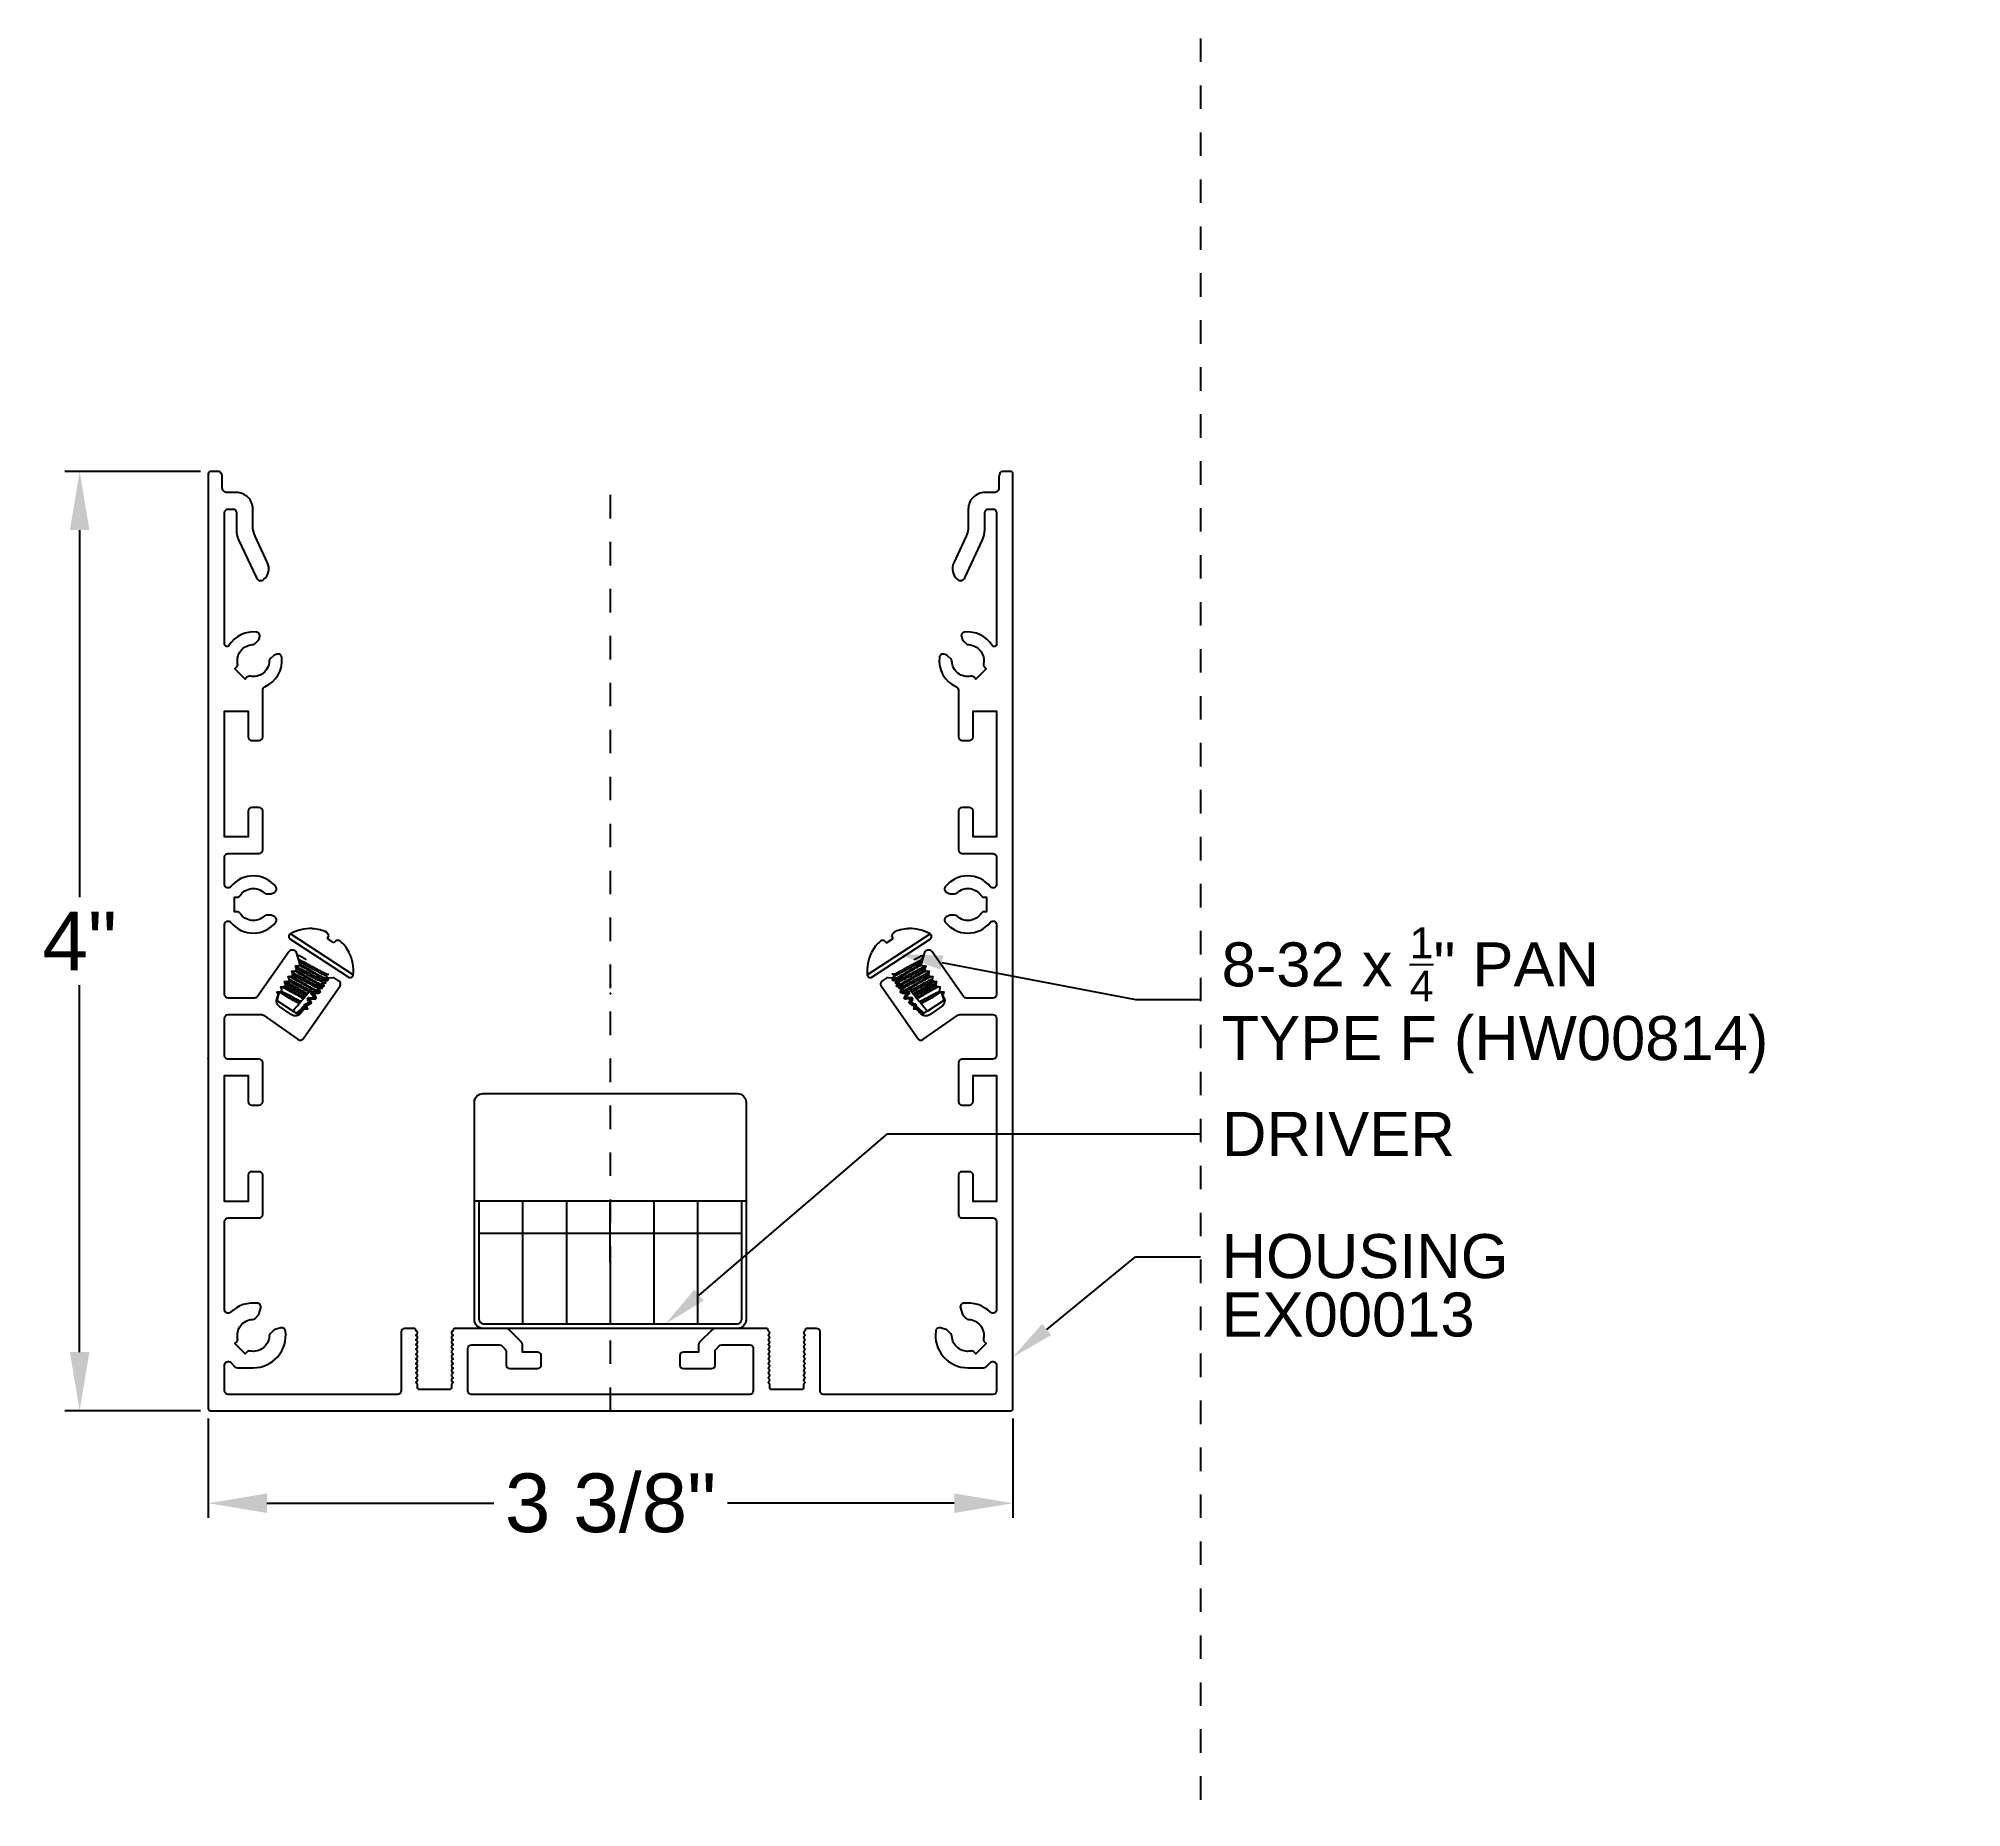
# Model space of a CAD drawing. Extents: x -2.44 to 5.75, y -1.69 to 5.84.
import ezdxf
from ezdxf import colors
from ezdxf.entities.mleader import LeaderData, LeaderLine
from ezdxf.math import Vec2, Vec3

# ---------------------------------------------------------------- set-up
doc = ezdxf.new("R2010")
doc.units = 0
doc.header["$LTSCALE"] = 0.5
doc.header["$MEASUREMENT"] = 0
doc.linetypes.add('PHANTOM', pattern=[0.5, 0.25, -0.05, 0.05, -0.05, 0.05, -0.05])
doc.layers.get('Defpoints').update_dxf_attribs({"linetype": 'CONTINUOUS'})
doc.layers.add('Construction', color=60, linetype='PHANTOM', plot=False)
doc.layers.add('CUST DWG', color=60, linetype='CONTINUOUS', lineweight=20)
for name, color, linetype in [('Driver', 210, 'CONTINUOUS'), ('FAB DWG', 221, 'CONTINUOUS'), ('Hardware', 242, 'CONTINUOUS'), ('Housing', 150, 'CONTINUOUS')]:
    doc.layers.add(name, color=color, linetype=linetype)
doc.styles.add('LSAD_Standard', font='arial.ttf')
doc.styles.get("Standard").update_dxf_attribs({"font": 'arial.ttf'})
doc.dimstyles.new('LSAD_CustDims', dxfattribs={"dimtxt": 1, "dimasz": 1, "dimexe": 0.0625, "dimexo": 0.042969, "dimgap": 0.0625, "dimtad": 0, "dimtih": 1, "dimtoh": 1, "dimdec": 3, "dimzin": 0, "dimdsep": 46, "dimlunit": 4, "dimtxsty": 'Standard', "dimcen": 0.125, "dimclrd": 256, "dimclre": 256, "dimclrt": 256, "dimadec": 0, "dimazin": 0, "dimtfac": 1, "dimtdec": 3, "dimtix": 1, "dimtofl": 0, "dimtmove": 0, "dimatfit": 3, "dimfxl": 1, "dimfrac": 2, "dimtolj": 1, "dimtzin": 0, "dimarcsym": 0})

msp = doc.modelspace()

# ---------------------------------------------------------------- texts
at = {"layer": 'FAB DWG', "ltscale": 0.5, "transparency": 16777216, "insert": (2.60255, 0.50391), "char_height": 0.1875, "width": 3.1515298, "attachment_point": 1, "style": 'LSAD_Standard'}
msp.add_mtext('\\A1;EX00013', dxfattribs=at)

# ---------------------------------------------------------------- blocks, each defined once
blk = doc.blocks.new('*D0')
at = {"layer": 'CUST DWG', "lineweight": -2, "ltscale": 0.5, "transparency": 16777216}
for p, q in [((-1.7467, 4), (-2.3238, 4)), ((-2.2613, 3.75), (-2.2613, 2.1875)), ((-2.2613, 0.25), (-2.2613, 1.8125)), ((-1.7467, 0), (-2.3238, 0))]:
    blk.add_line(p, q, dxfattribs=at)
at = {"layer": 'CUST DWG', "ltscale": 0.5, "transparency": 16777216}
for points in [[(-2.303, 3.75), (-2.2197, 3.75), (-2.2613, 4)], [(-2.303, 0.25), (-2.2197, 0.25), (-2.2613, 0)]]:
    blk.add_solid(points, dxfattribs=at)
at = {"layer": 'Defpoints', "color": 0, "ltscale": 0.5, "transparency": 16777216}
for p in [(-2.2613, 4), (-1.7037, 4), (-1.7037, 0)]:
    blk.add_point(p, dxfattribs=at)
at = {"layer": 'CUST DWG', "ltscale": 0.5, "transparency": 16777216, "insert": (-2.2613, 2), "char_height": 0.25, "attachment_point": 5}
blk.add_mtext('\\A1;4"', dxfattribs=at)
blk = doc.blocks.new('*D1')
at = {"layer": 'CUST DWG', "lineweight": -2, "ltscale": 0.5, "transparency": 16777216}
for p, q in [((-1.7137, -0.0327), (-1.7137, -0.456)), ((1.7137, -0.0326), (1.7137, -0.456)), ((-1.4637, -0.3935), (-0.4974, -0.3935)), ((1.4637, -0.3935), (0.4974, -0.3935))]:
    blk.add_line(p, q, dxfattribs=at)
at = {"layer": 'CUST DWG', "ltscale": 0.5, "transparency": 16777216}
for points in [[(-1.4637, -0.3518), (-1.4637, -0.4352), (-1.7137, -0.3935)], [(1.4637, -0.3518), (1.4637, -0.4352), (1.7137, -0.3935)]]:
    blk.add_solid(points, dxfattribs=at)
at = {"layer": 'Defpoints', "color": 0, "ltscale": 0.5, "transparency": 16777216}
for p in [(-1.7137, 0.0103), (1.7137, 0.0103), (-1.7137, -0.3935)]:
    blk.add_point(p, dxfattribs=at)
at = {"layer": 'CUST DWG', "ltscale": 0.5, "transparency": 16777216, "insert": (0, -0.3935), "char_height": 0.25, "attachment_point": 5}
blk.add_mtext('\\A1;3 3/8"', dxfattribs=at)

# ---------------------------------------------------------------- dimensions: what is measured, and where the dimension line sits
at = {"layer": 'CUST DWG', "ltscale": 0.5, "transparency": 16777216}
dim = msp.add_linear_dim(base=(-2.26132, 4.00002), p1=(-1.70375, -0.00002), p2=(-1.70375, 4.00002), angle=90, dimstyle='LSAD_CustDims', override={"dimtxt": 0.25, "dimasz": 0.25, "dimdec": 4}, dxfattribs=at)
dim.commit()
dim.dimension.update_dxf_attribs({"geometry": '*D0', "text_midpoint": (-2.26132, 2), "dimtype": 128})
dim = msp.add_linear_dim(base=(-1.713746, -0.393494), p1=(1.713747, 0.010343), p2=(-1.713746, 0.010286), angle=180, dimstyle='LSAD_CustDims', override={"dimtxt": 0.25, "dimasz": 0.25}, dxfattribs=at)
dim.commit()
dim.dimension.update_dxf_attribs({"geometry": '*D1', "text_midpoint": (0.000001, -0.393494)})

# ---------------------------------------------------------------- linework, layer by layer
at = {"layer": 'Construction', "ltscale": 0.5, "transparency": 16777216}
for p, q in [((2.51255, 5.84369), (2.51255, -1.6893)), ((0, -0.00006), (0, 3.99996))]:
    msp.add_line(p, q, dxfattribs=at)
for p in [(0, 1.81294), (0, 1.77691), (-1.71375, 1.49994)]:
    msp.add_point(p, dxfattribs=at)
at = {"layer": 'Driver', "transparency": 16777216}
for p, q in [((-0.5792, 0.89403), (0.5778, 0.89403)), ((-0.5592, 0.38773), (-0.5592, 0.89403)), ((-0.3731, 0.37073), (-0.3731, 0.89403)), ((-0.1869, 0.37073), (-0.1869, 0.89403)), ((-0.0007, 0.37073), (-0.00141, 0.89403)), ((0.1855, 0.37073), (0.1855, 0.89403)), ((0.3717, 0.37073), (0.3717, 0.89403)), ((0.5578, 0.89403), (0.5578, 0.38773)), ((-0.5592, 0.75603), (0.5578, 0.75603)), ((-0.5422, 0.37073), (0.5408, 0.37073))]:
    msp.add_line(p, q, dxfattribs=at)
msp.add_lwpolyline([(0.57709, 1.31373), (0.57709, 0.38773, -0.4142136), (0.54009, 0.35073), (-0.54291, 0.35073, -0.4142136), (-0.57991, 0.38773), (-0.57991, 1.31373, -0.4142136), (-0.54291, 1.35073), (0.54009, 1.35073, -0.4142136)], format="xyb", close=True, dxfattribs=at)
for centre, start, end in [((-0.5422, 0.38773), 180, 270), ((0.5408, 0.38773), 270, 0)]:
    msp.add_arc(centre, 0.017, start, end, dxfattribs=at)
at = {"layer": 'Hardware', "linetype": 'Continuous', "lineweight": 25, "transparency": 16777216}
for p, q in [((-1.27058, 2.05253), (-1.27183, 2.05334)), ((1.26776, 2.05253), (1.26901, 2.05334)), ((-1.11623, 1.84722), (-1.3644, 2.00839)), ((-1.09613, 1.85702), (-1.36362, 2.03074)), ((-1.20635, 2.01082), (-1.2006, 2.02435)), ((-1.17829, 1.9926), (-1.20635, 2.01082)), ((-1.16827, 2.00335), (-1.17829, 1.9926)), ((1.09331, 1.85702), (1.36081, 2.03074)), ((1.11341, 1.84722), (1.36158, 2.00839)), ((1.16545, 2.00335), (1.17548, 1.9926)), ((1.17548, 1.9926), (1.20353, 2.01082)), ((1.20353, 2.01082), (1.19779, 2.02435)), ((-1.33142, 1.93807), (-1.33276, 1.93601)), ((-1.32468, 1.91739), (-1.32621, 1.91504)), ((-1.11282, 1.95008), (-1.11406, 1.95089)), ((1.11, 1.95008), (1.11125, 1.95089)), ((1.32187, 1.91739), (1.3234, 1.91504)), ((1.32861, 1.93807), (1.32995, 1.93601)), ((-1.2453, 1.80063), (-1.24124, 1.80688)), ((-1.22828, 1.82684), (-1.22422, 1.83309)), ((-1.22154, 1.80616), (-1.21941, 1.80943)), ((-1.21126, 1.85304), (-1.2072, 1.8593)), ((-1.20452, 1.83237), (-1.20239, 1.83564)), ((1.2017, 1.83237), (1.19958, 1.83564)), ((1.20844, 1.85304), (1.20438, 1.8593)), ((1.21872, 1.80616), (1.2166, 1.80943)), ((1.22546, 1.82684), (1.2214, 1.83309)), ((1.24248, 1.80063), (1.23842, 1.80688)), ((-1.41099, 1.78403), (-1.42218, 1.74782)), ((-1.42218, 1.74782), (-1.35223, 1.7024)), ((-1.40949, 1.7841), (-1.37506, 1.76174)), ((-1.32004, 1.74076), (-1.32516, 1.73466)), ((-1.30824, 1.75483), (-1.31861, 1.74247)), ((-1.29956, 1.76517), (-1.30468, 1.75907)), ((-1.29636, 1.722), (-1.2923, 1.72826)), ((-1.29597, 1.73134), (-1.28441, 1.74197)), ((-1.29087, 1.77553), (-1.29446, 1.77125)), ((-1.28532, 1.7282), (-1.27414, 1.73798)), ((-1.27907, 1.78959), (-1.28419, 1.78349)), ((-1.27934, 1.74821), (-1.27528, 1.75446)), ((-1.27128, 1.79887), (-1.27325, 1.79652)), ((-1.27128, 1.79887), (-1.2505, 1.78537)), ((-1.26753, 1.7575), (-1.264, 1.76075)), ((-1.264, 1.76075), (-1.26399, 1.76077)), ((-1.264, 1.76075), (-1.25487, 1.75483)), ((-1.26232, 1.77442), (-1.25826, 1.78067)), ((-1.25609, 1.75377), (-1.25487, 1.75483)), ((-1.25487, 1.75483), (-1.25345, 1.75702)), ((-1.23856, 1.77995), (-1.23643, 1.78323)), ((1.23574, 1.77995), (1.23362, 1.78323)), ((1.26847, 1.79887), (1.24768, 1.78537)), ((1.25206, 1.75483), (1.25064, 1.75702)), ((1.26118, 1.76075), (1.25206, 1.75483)), ((1.25327, 1.75377), (1.25206, 1.75483)), ((1.2595, 1.77442), (1.25544, 1.78067)), ((1.26118, 1.76075), (1.26117, 1.76077)), ((1.26472, 1.7575), (1.26118, 1.76075)), ((1.26847, 1.79887), (1.27044, 1.79652)), ((1.28251, 1.7282), (1.27132, 1.73798)), ((1.27652, 1.74821), (1.27246, 1.75446)), ((1.27625, 1.78959), (1.28137, 1.78349)), ((1.29316, 1.73134), (1.28159, 1.74197)), ((1.28805, 1.77553), (1.29164, 1.77125)), ((1.29354, 1.722), (1.28948, 1.72826)), ((1.29674, 1.76517), (1.30186, 1.75907)), ((1.30542, 1.75483), (1.31579, 1.74247)), ((1.31723, 1.74076), (1.32234, 1.73466)), ((1.41937, 1.74782), (1.34942, 1.7024)), ((1.40667, 1.7841), (1.37224, 1.76174)), ((1.40818, 1.78403), (1.41937, 1.74782)), ((-1.35223, 1.7024), (-1.33772, 1.69297)), ((-1.33772, 1.69297), (-1.33077, 1.68845)), ((-1.33077, 1.68845), (-1.29515, 1.7196)), ((1.32795, 1.68845), (1.29234, 1.7196)), ((1.33491, 1.69297), (1.32795, 1.68845)), ((1.34942, 1.7024), (1.33491, 1.69297))]:
    msp.add_line(p, q, dxfattribs=at)
for centre, radius, start, end in [((-1.27605, 1.87278), 0.1806, 88.661297, 119.006226), ((-1.27764, 1.87114), 0.18152, 77.118692, 87.770955), ((-1.27708, 1.90229), 0.15118, 63.061049, 74.69179), ((1.27427, 1.90229), 0.15118, 105.30821, 116.938951), ((1.27482, 1.87114), 0.18152, 92.229045, 102.881308), ((1.27323, 1.87278), 0.1806, 60.993774, 91.338703), ((-1.3573, 2.01933), 0.01304, 119.006226, 237), ((-1.24052, 2.00812), 0.04309, 22.132034, 42.192413), ((-1.16686, 1.96028), 0.04309, 71.807587, 91.867966), ((-1.24867, 1.88384), 0.15118, 39.30821, 50.938951), ((-1.2769, 1.87066), 0.18152, 26.229045, 36.881308), ((1.27408, 1.87066), 0.18152, 143.118692, 153.770955), ((1.24586, 1.88384), 0.15118, 129.061049, 140.69179), ((1.16404, 1.96028), 0.04309, 88.132034, 108.192413), ((1.2377, 2.00812), 0.04309, 137.807587, 157.867966), ((1.35448, 2.01933), 0.01304, 303, 60.993774), ((-1.27605, 1.87278), 0.1806, 354.993774, 25.338703), ((1.27323, 1.87278), 0.1806, 154.661297, 185.006226), ((-1.10912, 1.85816), 0.01304, 237, 354.993774), ((1.10631, 1.85816), 0.01304, 185.006226, 303)]:
    msp.add_arc(centre, radius, start, end, dxfattribs=at)
for major_axis, start_param, end_param in [((0.2887, 0.44456), 5.2678343, 5.285097), ((0.2887, 0.44456), 5.338078, 5.3561794), ((0.2887, 0.44456), 5.412021, 5.4312085), ((0.36373, 0.56009), 5.2808849, 5.2824068)]:
    msp.add_ellipse((-1.50468, 1.52072), major_axis=major_axis, ratio=0.1227846, start_param=start_param, end_param=end_param, dxfattribs=at)
at = {"layer": 'Hardware', "linetype": 'Continuous', "lineweight": 25, "transparency": 16777216, "extrusion": (0, 0, -1)}
for major_axis, start_param, end_param in [((-0.36373, 0.56009), 5.2808849, 5.2824068), ((-0.2887, 0.44456), 5.412021, 5.4312085), ((-0.2887, 0.44456), 5.338078, 5.3561794), ((-0.2887, 0.44456), 5.2678343, 5.285097)]:
    msp.add_ellipse((1.50186, 1.52072), major_axis=major_axis, ratio=0.1227846, start_param=start_param, end_param=end_param, dxfattribs=at)
at = {"layer": 'Hardware', "linetype": 'Continuous', "lineweight": 25, "transparency": 16777216}
for points, knots in [([(-1.28286, 1.86228), (-1.28999, 1.86624), (-1.29754, 1.87036), (-1.31176, 1.87795), (-1.31839, 1.8814), (-1.32651, 1.88549), (-1.32892, 1.88668), (-1.33308, 1.88868), (-1.33484, 1.88949), (-1.33875, 1.89108), (-1.34042, 1.89154), (-1.34123, 1.89142)], [0, 0, 0, 0, 0.25, 0.25, 0.5, 0.5, 0.625, 0.625, 0.75, 0.75, 0.94450684, 0.94450684, 0.94450684, 0.94450684]), ([(-1.29531, 1.92071), (-1.2977, 1.92202), (-1.30264, 1.92472), (-1.30952, 1.92842), (-1.31574, 1.93169), (-1.32095, 1.93437), (-1.3252, 1.93642), (-1.32844, 1.93777), (-1.33069, 1.93842), (-1.33118, 1.93818), (-1.33142, 1.93807)], [0.68329395, 0.68329395, 0.68329395, 0.68329395, 0.71898031, 0.75977568, 0.79985571, 0.83890877, 0.87796184, 0.91804186, 0.95883724, 1, 1, 1, 1]), ([(-1.33005, 1.92734), (-1.3297, 1.92664), (-1.32798, 1.92323), (-1.32625, 1.91981), (-1.32488, 1.91709)], [0.3960919, 0.3960919, 0.3960919, 0.3960919, 0.51860327, 1, 1, 1, 1]), ([(-1.27755, 1.87047), (-1.28056, 1.8722), (-1.28667, 1.8757), (-1.29582, 1.88087), (-1.30482, 1.88591), (-1.31345, 1.89069), (-1.32017, 1.89436), (-1.32392, 1.89638), (-1.32515, 1.89704)], [0, 0, 0, 0, 0.07557785, 0.15314314, 0.23209281, 0.31175348, 0.39141415, 0.43186929, 0.43186929, 0.43186929, 0.43186929]), ([(-1.2701, 1.88194), (-1.27252, 1.88328), (-1.27741, 1.88599), (-1.28474, 1.88998), (-1.29196, 1.89386), (-1.29889, 1.89753), (-1.30533, 1.90089), (-1.31112, 1.90384), (-1.31613, 1.90633), (-1.32034, 1.90836), (-1.32303, 1.90955), (-1.32436, 1.91007), (-1.3247, 1.9102)], [0, 0, 0, 0, 0.08843462, 0.17920448, 0.27160161, 0.36483466, 0.45806772, 0.55046485, 0.64123471, 0.72966933, 0.81810394, 0.8517371, 0.8517371, 0.8517371, 0.8517371]), ([(-1.2079, 1.85934), (-1.20842, 1.85941), (-1.20948, 1.85957), (-1.21219, 1.86056), (-1.21561, 1.86208), (-1.21981, 1.8641), (-1.22482, 1.86659), (-1.23061, 1.86955), (-1.23705, 1.8729), (-1.24398, 1.87657), (-1.2512, 1.88046), (-1.25853, 1.88445), (-1.26584, 1.88849), (-1.27316, 1.89254), (-1.28048, 1.89653), (-1.28771, 1.90042), (-1.29464, 1.90409), (-1.30108, 1.90744), (-1.30686, 1.91039), (-1.31188, 1.91288), (-1.31608, 1.91491), (-1.31952, 1.91643), (-1.32217, 1.91739), (-1.32402, 1.91779), (-1.32446, 1.91752), (-1.32468, 1.91739)], [0, 0, 0, 0, 0.0435073, 0.0868445, 0.1290667, 0.1712889, 0.2146261, 0.2587402, 0.3032533, 0.3477665, 0.3918806, 0.4352178, 0.47744, 0.5196622, 0.5629994, 0.6071135, 0.6516267, 0.6961399, 0.7402539, 0.7835911, 0.8258133, 0.8680356, 0.9113727, 0.9554868, 1, 1, 1, 1]), ([(-1.27542, 1.87375), (-1.28432, 1.87886), (-1.29373, 1.88419), (-1.31005, 1.89327), (-1.31707, 1.89712), (-1.32312, 1.90037)], [0, 0, 0, 0, 0.25, 0.25, 0.46033872, 0.46033872, 0.46033872, 0.46033872]), ([(1.20508, 1.85934), (1.20561, 1.85941), (1.20667, 1.85957), (1.20937, 1.86056), (1.21279, 1.86208), (1.21699, 1.8641), (1.22201, 1.86659), (1.2278, 1.86955), (1.23424, 1.8729), (1.24116, 1.87657), (1.24839, 1.88046), (1.25572, 1.88445), (1.26303, 1.88849), (1.27034, 1.89254), (1.27767, 1.89653), (1.28489, 1.90042), (1.29182, 1.90409), (1.29826, 1.90744), (1.30405, 1.91039), (1.30906, 1.91288), (1.31326, 1.91491), (1.3167, 1.91643), (1.31935, 1.91739), (1.32121, 1.91779), (1.32165, 1.91752), (1.32187, 1.91739)], [0, 0, 0, 0, 0.0435073, 0.0868445, 0.1290667, 0.1712889, 0.2146261, 0.2587402, 0.3032533, 0.3477665, 0.3918806, 0.4352178, 0.47744, 0.5196622, 0.5629994, 0.6071135, 0.6516267, 0.6961399, 0.7402539, 0.7835911, 0.8258133, 0.8680356, 0.9113727, 0.9554868, 1, 1, 1, 1]), ([(1.26728, 1.88194), (1.2697, 1.88328), (1.2746, 1.88599), (1.28192, 1.88998), (1.28915, 1.89386), (1.29608, 1.89753), (1.30252, 1.90089), (1.3083, 1.90384), (1.31332, 1.90633), (1.31752, 1.90836), (1.32021, 1.90955), (1.32154, 1.91007), (1.32189, 1.9102)], [0, 0, 0, 0, 0.08843462, 0.17920448, 0.27160161, 0.36483466, 0.45806772, 0.55046485, 0.64123471, 0.72966933, 0.81810394, 0.8517371, 0.8517371, 0.8517371, 0.8517371]), ([(1.2726, 1.87375), (1.28151, 1.87886), (1.29092, 1.88419), (1.30723, 1.89327), (1.31425, 1.89712), (1.3203, 1.90037)], [0, 0, 0, 0, 0.25, 0.25, 0.46033872, 0.46033872, 0.46033872, 0.46033872]), ([(1.27473, 1.87047), (1.27775, 1.8722), (1.28386, 1.8757), (1.293, 1.88087), (1.30201, 1.88591), (1.31064, 1.89069), (1.31736, 1.89436), (1.32111, 1.89638), (1.32234, 1.89704)], [0, 0, 0, 0, 0.07557785, 0.15314314, 0.23209281, 0.31175348, 0.39141415, 0.43186929, 0.43186929, 0.43186929, 0.43186929]), ([(1.28005, 1.86228), (1.28718, 1.86624), (1.29472, 1.87036), (1.30894, 1.87795), (1.31557, 1.8814), (1.3237, 1.88549), (1.32611, 1.88668), (1.33027, 1.88868), (1.33203, 1.88949), (1.33593, 1.89108), (1.33761, 1.89154), (1.33841, 1.89142)], [0, 0, 0, 0, 0.25, 0.25, 0.5, 0.5, 0.625, 0.625, 0.75, 0.75, 0.94450684, 0.94450684, 0.94450684, 0.94450684]), ([(1.29249, 1.92071), (1.29488, 1.92202), (1.29983, 1.92472), (1.3067, 1.92842), (1.31293, 1.93169), (1.31814, 1.93437), (1.32238, 1.93642), (1.32563, 1.93777), (1.32788, 1.93842), (1.32836, 1.93818), (1.32861, 1.93807)], [0.68329395, 0.68329395, 0.68329395, 0.68329395, 0.71898031, 0.75977568, 0.79985571, 0.83890877, 0.87796184, 0.91804186, 0.95883724, 1, 1, 1, 1]), ([(1.32724, 1.92734), (1.32689, 1.92664), (1.32516, 1.92323), (1.32344, 1.91981), (1.32206, 1.91709)], [0.3960919, 0.3960919, 0.3960919, 0.3960919, 0.51860327, 1, 1, 1, 1]), ([(-1.40088, 1.8059), (-1.40073, 1.80584), (-1.40002, 1.80556), (-1.39856, 1.80492), (-1.39625, 1.80382), (-1.39353, 1.80245), (-1.39045, 1.80086), (-1.38705, 1.79907), (-1.38332, 1.79708), (-1.37926, 1.79489), (-1.37492, 1.79251), (-1.37036, 1.79), (-1.36558, 1.78734), (-1.36058, 1.78454), (-1.35476, 1.78126), (-1.34812, 1.77748), (-1.34319, 1.77464), (-1.34071, 1.77322)], [0.19301935, 0.19301935, 0.19301935, 0.19301935, 0.20768754, 0.26000258, 0.31231757, 0.36613734, 0.41995802, 0.47262582, 0.52529364, 0.57945741, 0.63362118, 0.68685896, 0.74009674, 0.79488071, 0.84966466, 0.92431246, 1, 1, 1, 1]), ([(-1.33818, 1.77711), (-1.3406, 1.77844), (-1.34549, 1.78115), (-1.35282, 1.78514), (-1.36004, 1.78903), (-1.36697, 1.7927), (-1.37341, 1.79605), (-1.3792, 1.79901), (-1.38421, 1.80149), (-1.38842, 1.80352), (-1.39184, 1.80504), (-1.39414, 1.80588), (-1.3951, 1.80609), (-1.39541, 1.80615)], [0, 0, 0, 0, 0.08843818, 0.17921169, 0.27161254, 0.36484934, 0.45808615, 0.550487, 0.64126051, 0.72969869, 0.81813686, 0.90891038, 0.96004062, 0.96004062, 0.96004062, 0.96004062]), ([(-1.32958, 1.79035), (-1.33277, 1.79212), (-1.33759, 1.79479), (-1.34394, 1.79826), (-1.34894, 1.80098), (-1.3541, 1.80375), (-1.35939, 1.80657), (-1.36453, 1.80928), (-1.36941, 1.81182), (-1.37397, 1.81416), (-1.37823, 1.81631), (-1.38218, 1.81827), (-1.38475, 1.81951), (-1.38602, 1.82012), (-1.38616, 1.82019)], [0, 0, 0, 0, 0.08342506, 0.12600674, 0.16858845, 0.2182514, 0.26791439, 0.31901652, 0.37011865, 0.41984242, 0.46956615, 0.52073543, 0.57190465, 0.57860752, 0.57860752, 0.57860752, 0.57860752]), ([(-1.33392, 1.78366), (-1.34105, 1.78762), (-1.3486, 1.79173), (-1.36282, 1.79932), (-1.36945, 1.80278), (-1.37757, 1.80687), (-1.37998, 1.80806), (-1.38334, 1.80967), (-1.3845, 1.81021), (-1.38556, 1.81068)], [0, 0, 0, 0, 0.25, 0.25, 0.5, 0.5, 0.625, 0.625, 0.70181283, 0.70181283, 0.70181283, 0.70181283]), ([(-1.3836, 1.8281), (-1.38315, 1.82786), (-1.38158, 1.82703), (-1.37869, 1.82548), (-1.37473, 1.82334), (-1.37039, 1.82096), (-1.36573, 1.81838), (-1.36082, 1.81564), (-1.35564, 1.81273), (-1.35021, 1.80965), (-1.3435, 1.80582), (-1.33544, 1.80118), (-1.32922, 1.79756), (-1.32608, 1.79574)], [0.37610532, 0.37610532, 0.37610532, 0.37610532, 0.39861656, 0.45121959, 0.50382263, 0.55791817, 0.61201372, 0.66521338, 0.71841304, 0.77315756, 0.82790206, 0.91316955, 1, 1, 1, 1]), ([(-1.32116, 1.80332), (-1.32358, 1.80465), (-1.32847, 1.80736), (-1.3358, 1.81135), (-1.34302, 1.81524), (-1.34995, 1.81891), (-1.35639, 1.82226), (-1.36218, 1.82521), (-1.36719, 1.8277), (-1.37039, 1.82924), (-1.37195, 1.82996), (-1.37228, 1.83011)], [0, 0, 0, 0, 0.08843521, 0.17920568, 0.27160342, 0.3648371, 0.45807079, 0.55046853, 0.641239, 0.72967421, 0.75392151, 0.75392151, 0.75392151, 0.75392151]), ([(-1.31159, 1.81806), (-1.3146, 1.81978), (-1.32071, 1.82328), (-1.32986, 1.82845), (-1.33886, 1.83349), (-1.34749, 1.83827), (-1.35551, 1.84265), (-1.3627, 1.84651), (-1.3672, 1.84888), (-1.36937, 1.85001), (-1.36963, 1.85014)], [0, 0, 0, 0, 0.07557785, 0.15314314, 0.23209281, 0.31175348, 0.39141415, 0.47036383, 0.54792911, 0.55894348, 0.55894348, 0.55894348, 0.55894348]), ([(-1.3169, 1.80987), (-1.32403, 1.81383), (-1.33158, 1.81794), (-1.3458, 1.82553), (-1.35243, 1.82898), (-1.36055, 1.83308), (-1.36296, 1.83427), (-1.36662, 1.83602), (-1.36801, 1.83667), (-1.36926, 1.83721)], [0, 0, 0, 0, 0.25, 0.25, 0.5, 0.5, 0.625, 0.625, 0.71961601, 0.71961601, 0.71961601, 0.71961601]), ([(-1.30946, 1.82133), (-1.31836, 1.82644), (-1.32777, 1.83177), (-1.34549, 1.84164), (-1.35374, 1.84614), (-1.36097, 1.84999), (-1.36146, 1.85025), (-1.36194, 1.8505)], [0, 0, 0, 0, 0.25, 0.25, 0.5, 0.5, 0.51842925, 0.51842925, 0.51842925, 0.51842925]), ([(-1.29988, 1.83608), (-1.30701, 1.84003), (-1.31456, 1.84415), (-1.32878, 1.85174), (-1.33541, 1.85519), (-1.34353, 1.85929), (-1.34594, 1.86047), (-1.3501, 1.86247), (-1.35186, 1.86328), (-1.35407, 1.86418), (-1.35469, 1.86442), (-1.35525, 1.86461)], [0, 0, 0, 0, 0.25, 0.25, 0.5, 0.5, 0.625, 0.625, 0.75, 0.75, 0.80549302, 0.80549302, 0.80549302, 0.80549302]), ([(-1.30414, 1.82952), (-1.30656, 1.83086), (-1.31145, 1.83357), (-1.31878, 1.83756), (-1.326, 1.84145), (-1.33293, 1.84512), (-1.33937, 1.84847), (-1.34516, 1.85142), (-1.35015, 1.8539), (-1.35295, 1.85525), (-1.35419, 1.85583)], [0, 0, 0, 0, 0.08843462, 0.17920448, 0.27160161, 0.36483466, 0.45806772, 0.55046485, 0.64123471, 0.72838677, 0.72838677, 0.72838677, 0.72838677]), ([(-1.29457, 1.84427), (-1.29758, 1.84599), (-1.30369, 1.84949), (-1.31284, 1.85466), (-1.32184, 1.8597), (-1.33047, 1.86448), (-1.33849, 1.86885), (-1.34332, 1.87145), (-1.34559, 1.87266), (-1.34559, 1.87266)], [0, 0, 0, 0, 0.07557785, 0.15314314, 0.23209281, 0.31175348, 0.39141415, 0.47036383, 0.47051247, 0.47051247, 0.47051247, 0.47051247]), ([(-1.29244, 1.84754), (-1.30134, 1.85265), (-1.31075, 1.85798), (-1.32741, 1.86726), (-1.33474, 1.87127), (-1.34098, 1.87461)], [0, 0, 0, 0, 0.25, 0.25, 0.47015693, 0.47015693, 0.47015693, 0.47015693]), ([(-1.28712, 1.85573), (-1.28954, 1.85707), (-1.29443, 1.85978), (-1.30176, 1.86377), (-1.30898, 1.86765), (-1.31591, 1.87132), (-1.32235, 1.87468), (-1.32814, 1.87763), (-1.33315, 1.88012), (-1.33645, 1.88171), (-1.33809, 1.88246), (-1.3385, 1.88264)], [0, 0, 0, 0, 0.08843462, 0.17920448, 0.27160161, 0.36483466, 0.45806772, 0.55046485, 0.64123471, 0.72966933, 0.76045999, 0.76045999, 0.76045999, 0.76045999]), ([(-1.28419, 1.78349), (-1.28943, 1.78617), (-1.29551, 1.78937), (-1.30824, 1.7962), (-1.31486, 1.79982), (-1.32116, 1.80332)], [0, 0, 0, 0, 0.5, 0.5, 1, 1, 1, 1]), ([(-1.27907, 1.78959), (-1.28436, 1.7923), (-1.29057, 1.79555), (-1.30361, 1.80255), (-1.31043, 1.80627), (-1.3169, 1.80987)], [0, 0, 0, 0, 0.5, 0.5, 1, 1, 1, 1]), ([(-1.27325, 1.79652), (-1.27911, 1.79973), (-1.2855, 1.80328), (-1.29855, 1.81061), (-1.3052, 1.81439), (-1.31159, 1.81806)], [0, 0, 0, 0, 0.5, 0.5, 1, 1, 1, 1]), ([(-1.23662, 1.78402), (-1.2365, 1.78372), (-1.23621, 1.78303), (-1.23724, 1.78292), (-1.23939, 1.78351), (-1.24266, 1.78487), (-1.2469, 1.78692), (-1.25211, 1.7896), (-1.25834, 1.79288), (-1.26554, 1.79674), (-1.27355, 1.80112), (-1.28218, 1.8059), (-1.29119, 1.81094), (-1.30033, 1.81611), (-1.30644, 1.81961), (-1.30946, 1.82133)], [0, 0, 0, 0, 0.0647396, 0.1444002, 0.2233499, 0.3009152, 0.376493, 0.4520709, 0.5296362, 0.6085858, 0.6882465, 0.7679072, 0.8468569, 0.9244221, 1, 1, 1, 1]), ([(-1.2453, 1.80063), (-1.24568, 1.80004), (-1.24758, 1.80045), (-1.25216, 1.80231), (-1.25392, 1.80313), (-1.25808, 1.80512), (-1.26049, 1.80631), (-1.26862, 1.81041), (-1.27525, 1.81386), (-1.28946, 1.82145), (-1.29701, 1.82557), (-1.30414, 1.82952)], [0, 0, 0, 0, 0.25, 0.25, 0.375, 0.375, 0.5, 0.5, 0.75, 0.75, 1, 1, 1, 1]), ([(-1.24194, 1.80692), (-1.24246, 1.807), (-1.24352, 1.80715), (-1.24623, 1.80814), (-1.24965, 1.80966), (-1.25385, 1.81169), (-1.25886, 1.81418), (-1.26465, 1.81713), (-1.27109, 1.82048), (-1.27802, 1.82415), (-1.28524, 1.82804), (-1.29257, 1.83203), (-1.29747, 1.83474), (-1.29988, 1.83608)], [0, 0, 0, 0, 0.0911262, 0.1818961, 0.2703307, 0.3587653, 0.4495352, 0.5419323, 0.6351653, 0.7283984, 0.8207955, 0.9115654, 1, 1, 1, 1]), ([(-1.22154, 1.80616), (-1.22192, 1.80557), (-1.22422, 1.80623), (-1.22985, 1.80879), (-1.23203, 1.80988), (-1.23719, 1.81252), (-1.24019, 1.81408), (-1.25028, 1.81946), (-1.25853, 1.82396), (-1.27625, 1.83383), (-1.28566, 1.83916), (-1.29457, 1.84427)], [0, 0, 0, 0, 0.25, 0.25, 0.375, 0.375, 0.5, 0.5, 0.75, 0.75, 1, 1, 1, 1]), ([(-1.2196, 1.81023), (-1.21948, 1.80992), (-1.21919, 1.80924), (-1.22022, 1.80913), (-1.22237, 1.80972), (-1.22565, 1.81108), (-1.22988, 1.81313), (-1.23509, 1.81581), (-1.24132, 1.81908), (-1.24852, 1.82295), (-1.25653, 1.82733), (-1.26516, 1.8321), (-1.27417, 1.83715), (-1.28331, 1.84232), (-1.28942, 1.84582), (-1.29244, 1.84754)], [0, 0, 0, 0, 0.0647396, 0.1444002, 0.2233499, 0.3009152, 0.376493, 0.4520709, 0.5296362, 0.6085858, 0.6882465, 0.7679072, 0.8468569, 0.9244221, 1, 1, 1, 1]), ([(-1.22828, 1.82684), (-1.22866, 1.82625), (-1.23056, 1.82666), (-1.23514, 1.82852), (-1.2369, 1.82934), (-1.24106, 1.83133), (-1.24347, 1.83252), (-1.2516, 1.83662), (-1.25823, 1.84007), (-1.27244, 1.84766), (-1.27999, 1.85177), (-1.28712, 1.85573)], [0, 0, 0, 0, 0.25, 0.25, 0.375, 0.375, 0.5, 0.5, 0.75, 0.75, 1, 1, 1, 1]), ([(-1.22492, 1.83313), (-1.22544, 1.8332), (-1.2265, 1.83336), (-1.22921, 1.83435), (-1.23263, 1.83587), (-1.23683, 1.8379), (-1.24184, 1.84038), (-1.24763, 1.84334), (-1.25407, 1.84669), (-1.261, 1.85036), (-1.26822, 1.85425), (-1.27555, 1.85824), (-1.28045, 1.86095), (-1.28286, 1.86228)], [0, 0, 0, 0, 0.0911262, 0.1818961, 0.2703307, 0.3587653, 0.4495352, 0.5419323, 0.6351653, 0.7283984, 0.8207955, 0.9115654, 1, 1, 1, 1]), ([(-1.20452, 1.83237), (-1.2049, 1.83178), (-1.2072, 1.83244), (-1.21283, 1.835), (-1.21501, 1.83608), (-1.22017, 1.83873), (-1.22317, 1.84029), (-1.23326, 1.84567), (-1.24151, 1.85017), (-1.25923, 1.86004), (-1.26864, 1.86536), (-1.27755, 1.87047)], [0, 0, 0, 0, 0.25, 0.25, 0.375, 0.375, 0.5, 0.5, 0.75, 0.75, 1, 1, 1, 1]), ([(-1.20258, 1.83644), (-1.20246, 1.83613), (-1.20217, 1.83545), (-1.2032, 1.83534), (-1.20535, 1.83593), (-1.20863, 1.83729), (-1.21286, 1.83934), (-1.21807, 1.84202), (-1.2243, 1.84529), (-1.2315, 1.84916), (-1.23951, 1.85354), (-1.24814, 1.85831), (-1.25715, 1.86336), (-1.26629, 1.86853), (-1.2724, 1.87202), (-1.27542, 1.87375)], [0, 0, 0, 0, 0.0647396, 0.1444002, 0.2233499, 0.3009152, 0.376493, 0.4520709, 0.5296362, 0.6085858, 0.6882465, 0.7679072, 0.8468569, 0.9244221, 1, 1, 1, 1]), ([(-1.21126, 1.85304), (-1.21164, 1.85246), (-1.21354, 1.85286), (-1.21812, 1.85473), (-1.21988, 1.85555), (-1.22404, 1.85754), (-1.22645, 1.85873), (-1.23458, 1.86282), (-1.24121, 1.86627), (-1.25542, 1.87387), (-1.26297, 1.87798), (-1.2701, 1.88194)], [0, 0, 0, 0, 0.25, 0.25, 0.375, 0.375, 0.5, 0.5, 0.75, 0.75, 1, 1, 1, 1]), ([(-1.24193, 1.80691), (-1.23865, 1.80676), (-1.23209, 1.80644), (-1.22553, 1.80611), (-1.22225, 1.80595)], [0, 0, 0, 0, 0.4996949, 1, 1, 1, 1]), ([(-1.21951, 1.81017), (-1.22099, 1.8131), (-1.22386, 1.81876), (-1.22671, 1.82441), (-1.22809, 1.82713)], [0, 0, 0, 0, 0.5186033, 1, 1, 1, 1]), ([(-1.22491, 1.83312), (-1.22163, 1.83296), (-1.21507, 1.83264), (-1.20851, 1.83232), (-1.20523, 1.83216)], [0, 0, 0, 0, 0.4996949, 1, 1, 1, 1]), ([(-1.20249, 1.83638), (-1.20397, 1.83931), (-1.20684, 1.84496), (-1.20969, 1.85062), (-1.21107, 1.85334)], [0, 0, 0, 0, 0.51860327, 1, 1, 1, 1]), ([(1.19977, 1.83644), (1.19964, 1.83613), (1.19936, 1.83545), (1.20039, 1.83534), (1.20254, 1.83593), (1.20581, 1.83729), (1.21005, 1.83934), (1.21526, 1.84202), (1.22148, 1.84529), (1.22868, 1.84916), (1.2367, 1.85354), (1.24532, 1.85831), (1.25433, 1.86336), (1.26347, 1.86853), (1.26959, 1.87202), (1.2726, 1.87375)], [0, 0, 0, 0, 0.0647396, 0.1444002, 0.2233499, 0.3009152, 0.376493, 0.4520709, 0.5296362, 0.6085858, 0.6882465, 0.7679072, 0.8468569, 0.9244221, 1, 1, 1, 1]), ([(1.19967, 1.83638), (1.20116, 1.83931), (1.20402, 1.84496), (1.20687, 1.85062), (1.20825, 1.85334)], [0, 0, 0, 0, 0.51860327, 1, 1, 1, 1]), ([(1.2017, 1.83237), (1.20208, 1.83178), (1.20438, 1.83244), (1.21002, 1.835), (1.2122, 1.83608), (1.21735, 1.83873), (1.22035, 1.84029), (1.23045, 1.84567), (1.2387, 1.85017), (1.25641, 1.86004), (1.26583, 1.86536), (1.27473, 1.87047)], [0, 0, 0, 0, 0.25, 0.25, 0.375, 0.375, 0.5, 0.5, 0.75, 0.75, 1, 1, 1, 1]), ([(1.2221, 1.83312), (1.21882, 1.83296), (1.21226, 1.83264), (1.2057, 1.83232), (1.20242, 1.83216)], [0, 0, 0, 0, 0.4996949, 1, 1, 1, 1]), ([(1.20844, 1.85304), (1.20882, 1.85246), (1.21072, 1.85286), (1.2153, 1.85473), (1.21706, 1.85555), (1.22122, 1.85754), (1.22364, 1.85873), (1.23176, 1.86282), (1.23839, 1.86627), (1.25261, 1.87387), (1.26015, 1.87798), (1.26728, 1.88194)], [0, 0, 0, 0, 0.25, 0.25, 0.375, 0.375, 0.5, 0.5, 0.75, 0.75, 1, 1, 1, 1]), ([(1.21679, 1.81023), (1.21666, 1.80992), (1.21638, 1.80924), (1.21741, 1.80913), (1.21956, 1.80972), (1.22283, 1.81108), (1.22707, 1.81313), (1.23228, 1.81581), (1.2385, 1.81908), (1.2457, 1.82295), (1.25372, 1.82733), (1.26234, 1.8321), (1.27135, 1.83715), (1.28049, 1.84232), (1.28661, 1.84582), (1.28962, 1.84754)], [0, 0, 0, 0, 0.0647396, 0.1444002, 0.2233499, 0.3009152, 0.376493, 0.4520709, 0.5296362, 0.6085858, 0.6882465, 0.7679072, 0.8468569, 0.9244221, 1, 1, 1, 1]), ([(1.21669, 1.81017), (1.21818, 1.8131), (1.22104, 1.81876), (1.22389, 1.82441), (1.22527, 1.82713)], [0, 0, 0, 0, 0.5186033, 1, 1, 1, 1]), ([(1.21872, 1.80616), (1.2191, 1.80557), (1.2214, 1.80623), (1.22704, 1.80879), (1.22922, 1.80988), (1.23437, 1.81252), (1.23737, 1.81408), (1.24747, 1.81946), (1.25572, 1.82396), (1.27343, 1.83383), (1.28285, 1.83916), (1.29175, 1.84427)], [0, 0, 0, 0, 0.25, 0.25, 0.375, 0.375, 0.5, 0.5, 0.75, 0.75, 1, 1, 1, 1]), ([(1.23912, 1.80691), (1.23584, 1.80676), (1.22928, 1.80644), (1.22272, 1.80611), (1.21944, 1.80595)], [0, 0, 0, 0, 0.4996949, 1, 1, 1, 1]), ([(1.2221, 1.83313), (1.22263, 1.8332), (1.22369, 1.83336), (1.22639, 1.83435), (1.22981, 1.83587), (1.23401, 1.8379), (1.23903, 1.84038), (1.24482, 1.84334), (1.25126, 1.84669), (1.25818, 1.85036), (1.26541, 1.85425), (1.27274, 1.85824), (1.27763, 1.86095), (1.28005, 1.86228)], [0, 0, 0, 0, 0.0911262, 0.1818961, 0.2703307, 0.3587653, 0.4495352, 0.5419323, 0.6351653, 0.7283984, 0.8207955, 0.9115654, 1, 1, 1, 1]), ([(1.22546, 1.82684), (1.22584, 1.82625), (1.22774, 1.82666), (1.23232, 1.82852), (1.23408, 1.82934), (1.23824, 1.83133), (1.24066, 1.83252), (1.24878, 1.83662), (1.25541, 1.84007), (1.26963, 1.84766), (1.27717, 1.85177), (1.2843, 1.85573)], [0, 0, 0, 0, 0.25, 0.25, 0.375, 0.375, 0.5, 0.5, 0.75, 0.75, 1, 1, 1, 1]), ([(1.23381, 1.78402), (1.23368, 1.78372), (1.2334, 1.78303), (1.23443, 1.78292), (1.23658, 1.78351), (1.23985, 1.78487), (1.24409, 1.78692), (1.2493, 1.7896), (1.25552, 1.79288), (1.26272, 1.79674), (1.27074, 1.80112), (1.27936, 1.8059), (1.28837, 1.81094), (1.29751, 1.81611), (1.30363, 1.81961), (1.30664, 1.82133)], [0, 0, 0, 0, 0.0647396, 0.1444002, 0.2233499, 0.3009152, 0.376493, 0.4520709, 0.5296362, 0.6085858, 0.6882465, 0.7679072, 0.8468569, 0.9244221, 1, 1, 1, 1]), ([(1.23912, 1.80692), (1.23965, 1.807), (1.24071, 1.80715), (1.24341, 1.80814), (1.24683, 1.80966), (1.25103, 1.81169), (1.25605, 1.81418), (1.26184, 1.81713), (1.26828, 1.82048), (1.2752, 1.82415), (1.28243, 1.82804), (1.28976, 1.83203), (1.29465, 1.83474), (1.29707, 1.83608)], [0, 0, 0, 0, 0.0911262, 0.1818961, 0.2703307, 0.3587653, 0.4495352, 0.5419323, 0.6351653, 0.7283984, 0.8207955, 0.9115654, 1, 1, 1, 1]), ([(1.24248, 1.80063), (1.24286, 1.80004), (1.24476, 1.80045), (1.24934, 1.80231), (1.2511, 1.80313), (1.25526, 1.80512), (1.25768, 1.80631), (1.2658, 1.81041), (1.27243, 1.81386), (1.28665, 1.82145), (1.29419, 1.82557), (1.30132, 1.82952)], [0, 0, 0, 0, 0.25, 0.25, 0.375, 0.375, 0.5, 0.5, 0.75, 0.75, 1, 1, 1, 1]), ([(1.27044, 1.79652), (1.27629, 1.79973), (1.28268, 1.80328), (1.29573, 1.81061), (1.30238, 1.81439), (1.30877, 1.81806)], [0, 0, 0, 0, 0.5, 0.5, 1, 1, 1, 1]), ([(1.27625, 1.78959), (1.28154, 1.7923), (1.28775, 1.79555), (1.3008, 1.80255), (1.30761, 1.80627), (1.31409, 1.80987)], [0, 0, 0, 0, 0.5, 0.5, 1, 1, 1, 1]), ([(1.28137, 1.78349), (1.28662, 1.78617), (1.2927, 1.78937), (1.30542, 1.7962), (1.31204, 1.79982), (1.31834, 1.80332)], [0, 0, 0, 0, 0.5, 0.5, 1, 1, 1, 1]), ([(1.2843, 1.85573), (1.28672, 1.85707), (1.29162, 1.85978), (1.29894, 1.86377), (1.30617, 1.86765), (1.3131, 1.87132), (1.31954, 1.87468), (1.32532, 1.87763), (1.33034, 1.88012), (1.33364, 1.88171), (1.33527, 1.88246), (1.33568, 1.88264)], [0, 0, 0, 0, 0.08843462, 0.17920448, 0.27160161, 0.36483466, 0.45806772, 0.55046485, 0.64123471, 0.72966933, 0.76045999, 0.76045999, 0.76045999, 0.76045999]), ([(1.28962, 1.84754), (1.29853, 1.85265), (1.30794, 1.85798), (1.3246, 1.86726), (1.33193, 1.87127), (1.33816, 1.87461)], [0, 0, 0, 0, 0.25, 0.25, 0.47015693, 0.47015693, 0.47015693, 0.47015693]), ([(1.29175, 1.84427), (1.29477, 1.84599), (1.30088, 1.84949), (1.31002, 1.85466), (1.31903, 1.8597), (1.32766, 1.86448), (1.33567, 1.86885), (1.34051, 1.87145), (1.34277, 1.87266), (1.34278, 1.87266)], [0, 0, 0, 0, 0.07557785, 0.15314314, 0.23209281, 0.31175348, 0.39141415, 0.47036383, 0.47051247, 0.47051247, 0.47051247, 0.47051247]), ([(1.29707, 1.83608), (1.3042, 1.84003), (1.31174, 1.84415), (1.32596, 1.85174), (1.33259, 1.85519), (1.34071, 1.85929), (1.34313, 1.86047), (1.34729, 1.86247), (1.34905, 1.86328), (1.35125, 1.86418), (1.35187, 1.86442), (1.35243, 1.86461)], [0, 0, 0, 0, 0.25, 0.25, 0.5, 0.5, 0.625, 0.625, 0.75, 0.75, 0.80549302, 0.80549302, 0.80549302, 0.80549302]), ([(1.30132, 1.82952), (1.30374, 1.83086), (1.30864, 1.83357), (1.31596, 1.83756), (1.32319, 1.84145), (1.33012, 1.84512), (1.33655, 1.84847), (1.34234, 1.85142), (1.34733, 1.8539), (1.35013, 1.85525), (1.35138, 1.85583)], [0, 0, 0, 0, 0.08843462, 0.17920448, 0.27160161, 0.36483466, 0.45806772, 0.55046485, 0.64123471, 0.72838677, 0.72838677, 0.72838677, 0.72838677]), ([(1.30664, 1.82133), (1.31555, 1.82644), (1.32496, 1.83177), (1.34268, 1.84164), (1.35093, 1.84614), (1.35815, 1.84999), (1.35864, 1.85025), (1.35912, 1.8505)], [0, 0, 0, 0, 0.25, 0.25, 0.5, 0.5, 0.51842925, 0.51842925, 0.51842925, 0.51842925]), ([(1.30877, 1.81806), (1.31179, 1.81978), (1.3179, 1.82328), (1.32704, 1.82845), (1.33605, 1.83349), (1.34468, 1.83827), (1.35269, 1.84265), (1.35989, 1.84651), (1.36438, 1.84888), (1.36655, 1.85001), (1.36682, 1.85014)], [0, 0, 0, 0, 0.07557785, 0.15314314, 0.23209281, 0.31175348, 0.39141415, 0.47036383, 0.54792911, 0.55894348, 0.55894348, 0.55894348, 0.55894348]), ([(1.31409, 1.80987), (1.32122, 1.81383), (1.32876, 1.81794), (1.34298, 1.82553), (1.34961, 1.82898), (1.35773, 1.83308), (1.36015, 1.83427), (1.3638, 1.83602), (1.36519, 1.83667), (1.36644, 1.83721)], [0, 0, 0, 0, 0.25, 0.25, 0.5, 0.5, 0.625, 0.625, 0.71961601, 0.71961601, 0.71961601, 0.71961601]), ([(1.31834, 1.80332), (1.32076, 1.80465), (1.32566, 1.80736), (1.33298, 1.81135), (1.34021, 1.81524), (1.34714, 1.81891), (1.35357, 1.82226), (1.35936, 1.82521), (1.36438, 1.8277), (1.36757, 1.82924), (1.36913, 1.82996), (1.36946, 1.83011)], [0, 0, 0, 0, 0.08843521, 0.17920568, 0.27160342, 0.3648371, 0.45807079, 0.55046853, 0.641239, 0.72967421, 0.75392151, 0.75392151, 0.75392151, 0.75392151]), ([(1.38079, 1.8281), (1.38033, 1.82786), (1.37876, 1.82703), (1.37587, 1.82548), (1.37191, 1.82334), (1.36758, 1.82096), (1.36291, 1.81838), (1.358, 1.81564), (1.35283, 1.81273), (1.34739, 1.80965), (1.34068, 1.80582), (1.33263, 1.80118), (1.3264, 1.79756), (1.32326, 1.79574)], [0.37610532, 0.37610532, 0.37610532, 0.37610532, 0.39861656, 0.45121959, 0.50382263, 0.55791817, 0.61201372, 0.66521338, 0.71841304, 0.77315756, 0.82790206, 0.91316955, 1, 1, 1, 1]), ([(1.32676, 1.79035), (1.32995, 1.79212), (1.33477, 1.79479), (1.34112, 1.79826), (1.34613, 1.80098), (1.35128, 1.80375), (1.35658, 1.80657), (1.36171, 1.80928), (1.3666, 1.81182), (1.37116, 1.81416), (1.37542, 1.81631), (1.37937, 1.81827), (1.38193, 1.81951), (1.3832, 1.82012), (1.38335, 1.82019)], [0, 0, 0, 0, 0.08342506, 0.12600674, 0.16858845, 0.2182514, 0.26791439, 0.31901652, 0.37011865, 0.41984242, 0.46956615, 0.52073543, 0.57190465, 0.57860752, 0.57860752, 0.57860752, 0.57860752]), ([(1.33111, 1.78366), (1.33824, 1.78762), (1.34578, 1.79173), (1.36, 1.79932), (1.36663, 1.80278), (1.37475, 1.80687), (1.37717, 1.80806), (1.38053, 1.80967), (1.38168, 1.81021), (1.38274, 1.81068)], [0, 0, 0, 0, 0.25, 0.25, 0.5, 0.5, 0.625, 0.625, 0.70181283, 0.70181283, 0.70181283, 0.70181283]), ([(1.33536, 1.77711), (1.33778, 1.77844), (1.34268, 1.78115), (1.35, 1.78514), (1.35723, 1.78903), (1.36416, 1.7927), (1.37059, 1.79605), (1.37638, 1.79901), (1.3814, 1.80149), (1.3856, 1.80352), (1.38902, 1.80504), (1.39132, 1.80588), (1.39228, 1.80609), (1.3926, 1.80615)], [0, 0, 0, 0, 0.08843818, 0.17921169, 0.27161254, 0.36484934, 0.45808615, 0.550487, 0.64126051, 0.72969869, 0.81813686, 0.90891038, 0.96004062, 0.96004062, 0.96004062, 0.96004062]), ([(1.39806, 1.8059), (1.39791, 1.80584), (1.3972, 1.80556), (1.39574, 1.80492), (1.39343, 1.80382), (1.39072, 1.80245), (1.38764, 1.80086), (1.38423, 1.79907), (1.38051, 1.79708), (1.37645, 1.79489), (1.3721, 1.79251), (1.36755, 1.79), (1.36277, 1.78734), (1.35776, 1.78454), (1.35194, 1.78126), (1.3453, 1.77748), (1.34037, 1.77464), (1.33789, 1.77322)], [0.19301935, 0.19301935, 0.19301935, 0.19301935, 0.20768754, 0.26000258, 0.31231757, 0.36613734, 0.41995802, 0.47262582, 0.52529364, 0.57945741, 0.63362118, 0.68685896, 0.74009674, 0.79488071, 0.84966466, 0.92431246, 1, 1, 1, 1]), ([(-1.35094, 1.75745), (-1.35807, 1.76141), (-1.36562, 1.76552), (-1.37984, 1.77312), (-1.38647, 1.77657), (-1.39459, 1.78066), (-1.397, 1.78185), (-1.40107, 1.7838), (-1.40277, 1.78459), (-1.40425, 1.7852)], [0, 0, 0, 0, 0.25, 0.25, 0.5, 0.5, 0.625, 0.625, 0.74466983, 0.74466983, 0.74466983, 0.74466983]), ([(-1.34993, 1.75902), (-1.35153, 1.75988), (-1.35475, 1.76162), (-1.35958, 1.76421), (-1.36439, 1.76676), (-1.36915, 1.76925), (-1.37379, 1.77165), (-1.3783, 1.77396), (-1.38266, 1.77616), (-1.38679, 1.77821), (-1.39062, 1.78008), (-1.39418, 1.78178), (-1.39745, 1.78331), (-1.40038, 1.78463), (-1.40223, 1.78543), (-1.40314, 1.7858), (-1.40327, 1.78586)], [0, 0, 0, 0, 0.04864805, 0.09729617, 0.14727542, 0.19725473, 0.24731581, 0.29737691, 0.34888759, 0.40039826, 0.45053827, 0.50067824, 0.55227713, 0.60387592, 0.65398022, 0.66288443, 0.66288443, 0.66288443, 0.66288443]), ([(-1.35533, 1.75069), (-1.35013, 1.74774), (-1.34502, 1.74486), (-1.33498, 1.73927), (-1.3301, 1.73659), (-1.3256, 1.73414)], [0, 0, 0, 0, 0.5, 0.5, 1, 1, 1, 1]), ([(-1.32516, 1.73466), (-1.32979, 1.73708), (-1.33481, 1.73976), (-1.34502, 1.74528), (-1.35021, 1.74813), (-1.3552, 1.7509)], [0, 0, 0, 0, 0.5, 0.5, 1, 1, 1, 1]), ([(-1.32004, 1.74076), (-1.32476, 1.74323), (-1.32992, 1.74597), (-1.34044, 1.75166), (-1.3458, 1.75459), (-1.35094, 1.75745)], [0, 0, 0, 0, 0.5, 0.5, 1, 1, 1, 1]), ([(-1.31861, 1.74247), (-1.32342, 1.74494), (-1.32846, 1.74756), (-1.33902, 1.75314), (-1.34448, 1.75606), (-1.34993, 1.75902)], [0, 0, 0, 0, 0.5, 0.5, 1, 1, 1, 1]), ([(-1.34071, 1.77322), (-1.33503, 1.76995), (-1.32945, 1.76676), (-1.31846, 1.76053), (-1.31317, 1.75757), (-1.30824, 1.75483)], [0, 0, 0, 0, 0.5, 0.5, 1, 1, 1, 1]), ([(-1.30468, 1.75907), (-1.30966, 1.76165), (-1.31522, 1.76459), (-1.32667, 1.77076), (-1.33255, 1.77398), (-1.33818, 1.77711)], [0, 0, 0, 0, 0.5, 0.5, 1, 1, 1, 1]), ([(-1.29956, 1.76517), (-1.30461, 1.76778), (-1.3103, 1.77079), (-1.32207, 1.77713), (-1.32813, 1.78044), (-1.33392, 1.78366)], [0, 0, 0, 0, 0.5, 0.5, 1, 1, 1, 1]), ([(-1.32608, 1.79574), (-1.31993, 1.79215), (-1.31389, 1.78866), (-1.30202, 1.78185), (-1.29622, 1.77855), (-1.29087, 1.77553)], [0, 0, 0, 0, 0.5, 0.5, 1, 1, 1, 1]), ([(-1.30468, 1.75907), (-1.30539, 1.75822), (-1.30611, 1.75736), (-1.30684, 1.7565), (-1.3073, 1.75595), (-1.30777, 1.75539), (-1.30824, 1.75483)], [0, 0, 0, 0, 0.00018743537, 0.00018743537, 0.00018743537, 0.00030748815, 0.00030748815, 0.00030748815, 0.00030748815]), ([(-1.29636, 1.722), (-1.29663, 1.72159), (-1.29765, 1.72166), (-1.301, 1.72272), (-1.30327, 1.7237), (-1.30606, 1.72503)], [0, 0, 0, 0, 0.5, 0.5, 1, 1, 1, 1]), ([(-1.30485, 1.72318), (-1.30406, 1.72279), (-1.30248, 1.722), (-1.30046, 1.72107), (-1.29872, 1.72033), (-1.29726, 1.7198), (-1.29614, 1.71951), (-1.29537, 1.71945), (-1.29501, 1.71967), (-1.29499, 1.72002), (-1.29522, 1.72039), (-1.29529, 1.7205)], [0, 0, 0, 0, 0.1122441, 0.2244892, 0.339488, 0.4544868, 0.5760178, 0.6975489, 0.8225909, 0.9476329, 1, 1, 1, 1]), ([(-1.29304, 1.72831), (-1.29306, 1.72831), (-1.2934, 1.72821), (-1.29512, 1.72873), (-1.29811, 1.72984), (-1.30095, 1.73118), (-1.30235, 1.73184)], [0, 0, 0, 0, 0.0236423, 0.3566126, 0.6825629, 1, 1, 1, 1]), ([(-1.29446, 1.77125), (-1.29471, 1.77095), (-1.29497, 1.77064), (-1.29522, 1.77034), (-1.29574, 1.76973), (-1.29624, 1.76912), (-1.29674, 1.76853), (-1.29771, 1.76738), (-1.29865, 1.76625), (-1.29956, 1.76517)], [0.00006950813, 0.00006950813, 0.00006950813, 0.00006950813, 0.00013866367, 0.00013866367, 0.00013866367, 0.00027732827, 0.00027732827, 0.00027732827, 0.00054469233, 0.00054469233, 0.00054469233, 0.00054469233]), ([(-1.29527, 1.72051), (-1.29544, 1.72085), (-1.29574, 1.72144), (-1.29604, 1.72204), (-1.29617, 1.7223)], [0, 0, 0, 0, 0.5681267, 1, 1, 1, 1]), ([(-1.28533, 1.7282), (-1.28549, 1.72811), (-1.28583, 1.72792), (-1.28686, 1.72798), (-1.2883, 1.72829), (-1.29027, 1.72893), (-1.29276, 1.72989), (-1.2949, 1.73085), (-1.29597, 1.73134)], [0, 0, 0, 0, 0.151982, 0.3092503, 0.4710849, 0.6329193, 0.8155922, 1, 1, 1, 1]), ([(-1.293, 1.72829), (-1.29168, 1.72823), (-1.2895, 1.72812), (-1.28732, 1.72801), (-1.28646, 1.72797)], [0, 0, 0, 0, 0.6070538, 1, 1, 1, 1]), ([(-1.27934, 1.74821), (-1.27964, 1.74774), (-1.28091, 1.7479), (-1.28402, 1.749), (-1.28526, 1.7495), (-1.28804, 1.75075), (-1.28958, 1.75148), (-1.29136, 1.75234)], [0, 0, 0, 0, 0.5, 0.5, 0.75, 0.75, 1, 1, 1, 1]), ([(-1.28441, 1.74197), (-1.28538, 1.74347), (-1.28636, 1.74497), (-1.28735, 1.74646), (-1.28866, 1.74844), (-1.29, 1.7504), (-1.29136, 1.75234)], [0.0000446368, 0.0000446368, 0.0000446368, 0.0000446368, 0.00018101147, 0.00018101147, 0.00018101147, 0.000362095, 0.000362095, 0.000362095, 0.000362095]), ([(-1.28419, 1.78349), (-1.2853, 1.78217), (-1.28644, 1.78081), (-1.2876, 1.77943), (-1.28818, 1.77874), (-1.28876, 1.77804), (-1.28935, 1.77734), (-1.28985, 1.77674), (-1.29036, 1.77614), (-1.29087, 1.77553)], [0, 0, 0, 0, 0.00030453633, 0.00030453633, 0.00030453633, 0.00045684807, 0.00045684807, 0.00045684807, 0.00058739702, 0.00058739702, 0.00058739702, 0.00058739702]), ([(-1.27599, 1.75451), (-1.2765, 1.75458), (-1.27753, 1.75472), (-1.28018, 1.7557), (-1.2835, 1.75715), (-1.28632, 1.75852), (-1.28773, 1.75921)], [0, 0, 0, 0, 0.25127861, 0.50532708, 0.75296882, 1, 1, 1, 1]), ([(-1.28773, 1.75921), (-1.28409, 1.75887), (-1.28045, 1.75855), (-1.27681, 1.75824), (-1.27498, 1.75809), (-1.27316, 1.75794), (-1.27134, 1.7578), (-1.27007, 1.7577), (-1.2688, 1.7576), (-1.26753, 1.7575)], [0, 0, 0, 0, 0.00027907991, 0.00027907991, 0.00027907991, 0.00041862837, 0.00041862837, 0.00041862837, 0.00051575726, 0.00051575726, 0.00051575726, 0.00051575726]), ([(-1.28441, 1.74197), (-1.28297, 1.74125), (-1.28007, 1.73979), (-1.27737, 1.73863), (-1.27566, 1.73804), (-1.27465, 1.73783), (-1.2741, 1.73792), (-1.27395, 1.7382), (-1.27415, 1.73856), (-1.27422, 1.73868)], [0, 0, 0, 0, 0.2044778, 0.4126276, 0.5410268, 0.669426, 0.8015229, 0.9336197, 1, 1, 1, 1]), ([(-1.27419, 1.73869), (-1.27501, 1.74033), (-1.27667, 1.7436), (-1.27832, 1.74687), (-1.27915, 1.74851)], [0, 0, 0, 0, 0.50030546, 1, 1, 1, 1]), ([(-1.27325, 1.79652), (-1.27376, 1.79592), (-1.27426, 1.79533), (-1.27475, 1.79474), (-1.2755, 1.79384), (-1.27624, 1.79296), (-1.27697, 1.7921), (-1.27769, 1.79124), (-1.27839, 1.7904), (-1.27907, 1.78959)], [0, 0, 0, 0, 0.00013866428, 0.00013866428, 0.00013866428, 0.00035061244, 0.00035061244, 0.00035061244, 0.00056267532, 0.00056267532, 0.00056267532, 0.00056267532]), ([(-1.26232, 1.77442), (-1.26266, 1.77389), (-1.26422, 1.77416), (-1.26927, 1.77609), (-1.27261, 1.77769), (-1.27701, 1.77987)], [0, 0, 0, 0, 0.5, 0.5, 1, 1, 1, 1]), ([(-1.26399, 1.76077), (-1.26502, 1.76239), (-1.26607, 1.76401), (-1.26713, 1.76562), (-1.26818, 1.76723), (-1.26925, 1.76883), (-1.27033, 1.77042), (-1.2725, 1.77361), (-1.27472, 1.77677), (-1.27701, 1.77987)], [0, 0, 0, 0, 0.00014689091, 0.00014689091, 0.00014689091, 0.00029378398, 0.00029378398, 0.00029378398, 0.000587968, 0.000587968, 0.000587968, 0.000587968]), ([(-1.27599, 1.7545), (-1.27447, 1.75443), (-1.27138, 1.75428), (-1.26654, 1.75404), (-1.2617, 1.7538), (-1.25855, 1.75364), (-1.25705, 1.75357)], [0, 0, 0, 0, 0.2434195, 0.495534, 0.7598141, 1, 1, 1, 1]), ([(-1.259, 1.78074), (-1.25902, 1.78073), (-1.25937, 1.78063), (-1.2611, 1.78115), (-1.2642, 1.78232), (-1.26828, 1.78422), (-1.27174, 1.78592), (-1.27349, 1.78678)], [0, 0, 0, 0, 0.0205269, 0.27140579, 0.51692332, 0.75610368, 1, 1, 1, 1]), ([(-1.27349, 1.78678), (-1.26973, 1.78637), (-1.26597, 1.78599), (-1.26221, 1.78563), (-1.26032, 1.78546), (-1.25844, 1.78528), (-1.25656, 1.78511), (-1.25467, 1.78494), (-1.25279, 1.78478), (-1.25091, 1.78462)], [0, 0, 0, 0, 0.00028858623, 0.00028858623, 0.00028858623, 0.00043289767, 0.00043289767, 0.00043289767, 0.00057721246, 0.00057721246, 0.00057721246, 0.00057721246]), ([(-1.25609, 1.75377), (-1.25609, 1.75377), (-1.25614, 1.75359), (-1.2567, 1.75354), (-1.2578, 1.75363), (-1.25942, 1.75406), (-1.26151, 1.75482), (-1.26416, 1.75591), (-1.26637, 1.75695), (-1.26753, 1.7575)], [0, 0, 0, 0, 0.000143, 0.1652944, 0.3257891, 0.4862837, 0.6514435, 0.8166031, 1, 1, 1, 1]), ([(-1.25365, 1.75782), (-1.25352, 1.75751), (-1.25323, 1.75682), (-1.25425, 1.75671), (-1.2564, 1.7573), (-1.25958, 1.75861), (-1.26253, 1.76005), (-1.26399, 1.76077)], [0, 0, 0, 0, 0.1734532, 0.3846099, 0.5939012, 0.7995596, 1, 1, 1, 1]), ([(-1.25355, 1.75776), (-1.25504, 1.76069), (-1.2579, 1.76634), (-1.26075, 1.772), (-1.26213, 1.77472)], [0, 0, 0, 0, 0.5186809, 1, 1, 1, 1]), ([(-1.25895, 1.78071), (-1.25567, 1.78055), (-1.24911, 1.78023), (-1.24255, 1.7799), (-1.23927, 1.77974)], [0, 0, 0, 0, 0.4996949, 1, 1, 1, 1]), ([(-1.23856, 1.77995), (-1.23884, 1.77952), (-1.24011, 1.77975), (-1.2433, 1.78097), (-1.24458, 1.78153), (-1.24749, 1.78289), (-1.24909, 1.78369), (-1.25091, 1.78462)], [0, 0, 0, 0, 0.5, 0.5, 0.75, 0.75, 1, 1, 1, 1]), ([(-1.23653, 1.78396), (-1.23801, 1.78689), (-1.24088, 1.79255), (-1.24373, 1.7982), (-1.24511, 1.80093)], [0, 0, 0, 0, 0.5186033, 1, 1, 1, 1]), ([(1.23371, 1.78396), (1.2352, 1.78689), (1.23806, 1.79255), (1.24091, 1.7982), (1.24229, 1.80093)], [0, 0, 0, 0, 0.5186033, 1, 1, 1, 1]), ([(1.23574, 1.77995), (1.23602, 1.77952), (1.23729, 1.77975), (1.24049, 1.78097), (1.24176, 1.78153), (1.24467, 1.78289), (1.24627, 1.78369), (1.24809, 1.78462)], [0, 0, 0, 0, 0.5, 0.5, 0.75, 0.75, 1, 1, 1, 1]), ([(1.25614, 1.78071), (1.25286, 1.78055), (1.2463, 1.78023), (1.23974, 1.7799), (1.23646, 1.77974)], [0, 0, 0, 0, 0.4996949, 1, 1, 1, 1]), ([(1.27068, 1.78678), (1.26692, 1.78637), (1.26315, 1.78599), (1.25939, 1.78563), (1.25751, 1.78546), (1.25562, 1.78528), (1.25374, 1.78511), (1.25186, 1.78494), (1.24997, 1.78478), (1.24809, 1.78462)], [0, 0, 0, 0, 0.00028858623, 0.00028858623, 0.00028858623, 0.00043289767, 0.00043289767, 0.00043289767, 0.00057721246, 0.00057721246, 0.00057721246, 0.00057721246]), ([(1.25084, 1.75782), (1.2507, 1.75751), (1.25041, 1.75682), (1.25144, 1.75671), (1.25358, 1.7573), (1.25677, 1.75861), (1.25972, 1.76005), (1.26117, 1.76077)], [0, 0, 0, 0, 0.1734532, 0.3846099, 0.5939012, 0.7995596, 1, 1, 1, 1]), ([(1.25074, 1.75776), (1.25222, 1.76069), (1.25508, 1.76634), (1.25794, 1.772), (1.25931, 1.77472)], [0, 0, 0, 0, 0.5186809, 1, 1, 1, 1]), ([(1.25327, 1.75377), (1.25327, 1.75377), (1.25333, 1.75359), (1.25389, 1.75354), (1.25498, 1.75363), (1.2566, 1.75406), (1.2587, 1.75482), (1.26134, 1.75591), (1.26355, 1.75695), (1.26472, 1.7575)], [0, 0, 0, 0, 0.000143, 0.1652944, 0.3257891, 0.4862837, 0.6514435, 0.8166031, 1, 1, 1, 1]), ([(1.27317, 1.7545), (1.27165, 1.75443), (1.26856, 1.75428), (1.26372, 1.75404), (1.25889, 1.7538), (1.25574, 1.75364), (1.25424, 1.75357)], [0, 0, 0, 0, 0.2434195, 0.495534, 0.7598141, 1, 1, 1, 1]), ([(1.25618, 1.78074), (1.25621, 1.78073), (1.25655, 1.78063), (1.25829, 1.78115), (1.26138, 1.78232), (1.26547, 1.78422), (1.26893, 1.78592), (1.27068, 1.78678)], [0, 0, 0, 0, 0.0205269, 0.27140579, 0.51692332, 0.75610368, 1, 1, 1, 1]), ([(1.2595, 1.77442), (1.25984, 1.77389), (1.2614, 1.77416), (1.26645, 1.77609), (1.26979, 1.77769), (1.2742, 1.77987)], [0, 0, 0, 0, 0.5, 0.5, 1, 1, 1, 1]), ([(1.26117, 1.76077), (1.26221, 1.76239), (1.26325, 1.76401), (1.26431, 1.76562), (1.26537, 1.76723), (1.26644, 1.76883), (1.26752, 1.77042), (1.26968, 1.77361), (1.2719, 1.77677), (1.2742, 1.77987)], [0, 0, 0, 0, 0.00014689091, 0.00014689091, 0.00014689091, 0.00029378398, 0.00029378398, 0.00029378398, 0.000587968, 0.000587968, 0.000587968, 0.000587968]), ([(1.28492, 1.75921), (1.28128, 1.75887), (1.27763, 1.75855), (1.27399, 1.75824), (1.27217, 1.75809), (1.27035, 1.75794), (1.26852, 1.7578), (1.26726, 1.7577), (1.26599, 1.7576), (1.26472, 1.7575)], [0, 0, 0, 0, 0.00027907991, 0.00027907991, 0.00027907991, 0.00041862837, 0.00041862837, 0.00041862837, 0.00051575726, 0.00051575726, 0.00051575726, 0.00051575726]), ([(1.27044, 1.79652), (1.27094, 1.79592), (1.27144, 1.79533), (1.27193, 1.79474), (1.27269, 1.79384), (1.27343, 1.79296), (1.27415, 1.7921), (1.27487, 1.79124), (1.27557, 1.7904), (1.27625, 1.78959)], [0, 0, 0, 0, 0.00013866428, 0.00013866428, 0.00013866428, 0.00035061244, 0.00035061244, 0.00035061244, 0.00056267532, 0.00056267532, 0.00056267532, 0.00056267532]), ([(1.28159, 1.74197), (1.28016, 1.74125), (1.27726, 1.73979), (1.27455, 1.73863), (1.27284, 1.73804), (1.27183, 1.73783), (1.27128, 1.73792), (1.27113, 1.7382), (1.27133, 1.73856), (1.2714, 1.73868)], [0, 0, 0, 0, 0.2044778, 0.4126276, 0.5410268, 0.669426, 0.8015229, 0.9336197, 1, 1, 1, 1]), ([(1.27137, 1.73869), (1.2722, 1.74033), (1.27385, 1.7436), (1.2755, 1.74687), (1.27633, 1.74851)], [0, 0, 0, 0, 0.50030546, 1, 1, 1, 1]), ([(1.27317, 1.75451), (1.27368, 1.75458), (1.27471, 1.75472), (1.27737, 1.7557), (1.28068, 1.75715), (1.28351, 1.75852), (1.28492, 1.75921)], [0, 0, 0, 0, 0.25127861, 0.50532708, 0.75296882, 1, 1, 1, 1]), ([(1.27652, 1.74821), (1.27683, 1.74774), (1.2781, 1.7479), (1.28121, 1.749), (1.28244, 1.7495), (1.28522, 1.75075), (1.28677, 1.75148), (1.28854, 1.75234)], [0, 0, 0, 0, 0.5, 0.5, 0.75, 0.75, 1, 1, 1, 1]), ([(1.28137, 1.78349), (1.28248, 1.78217), (1.28362, 1.78081), (1.28478, 1.77943), (1.28536, 1.77874), (1.28594, 1.77804), (1.28653, 1.77734), (1.28704, 1.77674), (1.28754, 1.77614), (1.28805, 1.77553)], [0, 0, 0, 0, 0.00030453633, 0.00030453633, 0.00030453633, 0.00045684807, 0.00045684807, 0.00045684807, 0.00058739702, 0.00058739702, 0.00058739702, 0.00058739702]), ([(1.28159, 1.74197), (1.28256, 1.74347), (1.28354, 1.74497), (1.28453, 1.74646), (1.28585, 1.74844), (1.28718, 1.7504), (1.28854, 1.75234)], [0.0000446368, 0.0000446368, 0.0000446368, 0.0000446368, 0.00018101147, 0.00018101147, 0.00018101147, 0.000362095, 0.000362095, 0.000362095, 0.000362095]), ([(1.28251, 1.7282), (1.28268, 1.72811), (1.28302, 1.72792), (1.28405, 1.72798), (1.28549, 1.72829), (1.28745, 1.72893), (1.28994, 1.72989), (1.29208, 1.73085), (1.29316, 1.73134)], [0, 0, 0, 0, 0.151982, 0.3092503, 0.4710849, 0.6329193, 0.8155922, 1, 1, 1, 1]), ([(1.29018, 1.72829), (1.28886, 1.72823), (1.28668, 1.72812), (1.2845, 1.72801), (1.28364, 1.72797)], [0, 0, 0, 0, 0.6070538, 1, 1, 1, 1]), ([(1.32326, 1.79574), (1.31711, 1.79215), (1.31107, 1.78866), (1.2992, 1.78185), (1.29341, 1.77855), (1.28805, 1.77553)], [0, 0, 0, 0, 0.5, 0.5, 1, 1, 1, 1]), ([(1.29022, 1.72831), (1.29024, 1.72831), (1.29058, 1.72821), (1.29231, 1.72873), (1.2953, 1.72984), (1.29814, 1.73118), (1.29954, 1.73184)], [0, 0, 0, 0, 0.0236423, 0.3566126, 0.6825629, 1, 1, 1, 1]), ([(1.29164, 1.77125), (1.2919, 1.77095), (1.29215, 1.77064), (1.29241, 1.77034), (1.29292, 1.76973), (1.29343, 1.76912), (1.29393, 1.76853), (1.29489, 1.76738), (1.29583, 1.76625), (1.29674, 1.76517)], [0.00006950813, 0.00006950813, 0.00006950813, 0.00006950813, 0.00013866367, 0.00013866367, 0.00013866367, 0.00027732827, 0.00027732827, 0.00027732827, 0.00054469233, 0.00054469233, 0.00054469233, 0.00054469233]), ([(1.30203, 1.72318), (1.30124, 1.72279), (1.29966, 1.722), (1.29764, 1.72107), (1.2959, 1.72033), (1.29444, 1.7198), (1.29332, 1.71951), (1.29255, 1.71945), (1.2922, 1.71967), (1.29217, 1.72002), (1.29241, 1.72039), (1.29248, 1.7205)], [0, 0, 0, 0, 0.1122441, 0.2244892, 0.339488, 0.4544868, 0.5760178, 0.6975489, 0.8225909, 0.9476329, 1, 1, 1, 1]), ([(1.29245, 1.72051), (1.29262, 1.72085), (1.29292, 1.72144), (1.29322, 1.72204), (1.29335, 1.7223)], [0, 0, 0, 0, 0.5681267, 1, 1, 1, 1]), ([(1.29354, 1.722), (1.29381, 1.72159), (1.29483, 1.72166), (1.29818, 1.72272), (1.30045, 1.7237), (1.30325, 1.72503)], [0, 0, 0, 0, 0.5, 0.5, 1, 1, 1, 1]), ([(1.29674, 1.76517), (1.3018, 1.76778), (1.30749, 1.77079), (1.31926, 1.77713), (1.32532, 1.78044), (1.33111, 1.78366)], [0, 0, 0, 0, 0.5, 0.5, 1, 1, 1, 1]), ([(1.30186, 1.75907), (1.30684, 1.76165), (1.3124, 1.76459), (1.32386, 1.77076), (1.32974, 1.77398), (1.33536, 1.77711)], [0, 0, 0, 0, 0.5, 0.5, 1, 1, 1, 1]), ([(1.30186, 1.75907), (1.30258, 1.75822), (1.30329, 1.75736), (1.30402, 1.7565), (1.30448, 1.75595), (1.30495, 1.75539), (1.30542, 1.75483)], [0, 0, 0, 0, 0.00018743537, 0.00018743537, 0.00018743537, 0.00030748815, 0.00030748815, 0.00030748815, 0.00030748815]), ([(1.33789, 1.77322), (1.33222, 1.76995), (1.32663, 1.76676), (1.31564, 1.76053), (1.31035, 1.75757), (1.30542, 1.75483)], [0, 0, 0, 0, 0.5, 0.5, 1, 1, 1, 1]), ([(1.31579, 1.74247), (1.3206, 1.74494), (1.32565, 1.74756), (1.3362, 1.75314), (1.34166, 1.75606), (1.34711, 1.75902)], [0, 0, 0, 0, 0.5, 0.5, 1, 1, 1, 1]), ([(1.31723, 1.74076), (1.32195, 1.74323), (1.3271, 1.74597), (1.33762, 1.75166), (1.34298, 1.75459), (1.34813, 1.75745)], [0, 0, 0, 0, 0.5, 0.5, 1, 1, 1, 1]), ([(1.32234, 1.73466), (1.32697, 1.73708), (1.33199, 1.73976), (1.3422, 1.74528), (1.34739, 1.74813), (1.35238, 1.7509)], [0, 0, 0, 0, 0.5, 0.5, 1, 1, 1, 1]), ([(1.35252, 1.75069), (1.34731, 1.74774), (1.34221, 1.74486), (1.33217, 1.73927), (1.32729, 1.73659), (1.32278, 1.73414)], [0, 0, 0, 0, 0.5, 0.5, 1, 1, 1, 1]), ([(1.34711, 1.75902), (1.34872, 1.75988), (1.35193, 1.76162), (1.35676, 1.76421), (1.36158, 1.76676), (1.36634, 1.76925), (1.37097, 1.77165), (1.37549, 1.77396), (1.37985, 1.77616), (1.38398, 1.77821), (1.38781, 1.78008), (1.39136, 1.78178), (1.39463, 1.78331), (1.39756, 1.78463), (1.39941, 1.78543), (1.40032, 1.7858), (1.40045, 1.78586)], [0, 0, 0, 0, 0.04864805, 0.09729617, 0.14727542, 0.19725473, 0.24731581, 0.29737691, 0.34888759, 0.40039826, 0.45053827, 0.50067824, 0.55227713, 0.60387592, 0.65398022, 0.66288443, 0.66288443, 0.66288443, 0.66288443]), ([(1.34813, 1.75745), (1.35526, 1.76141), (1.3628, 1.76552), (1.37702, 1.77312), (1.38365, 1.77657), (1.39177, 1.78066), (1.39419, 1.78185), (1.39826, 1.7838), (1.39996, 1.78459), (1.40144, 1.7852)], [0, 0, 0, 0, 0.25, 0.25, 0.5, 0.5, 0.625, 0.625, 0.74466983, 0.74466983, 0.74466983, 0.74466983])]:
    msp.add_open_spline(points, degree=3, knots=knots, dxfattribs=at)
for points in [[(-1.32166, 1.93783), (-1.32468, 1.93798), (-1.3277, 1.93813), (-1.33071, 1.93828)], [(1.31885, 1.93783), (1.32186, 1.93798), (1.32488, 1.93813), (1.3279, 1.93828)], [(-1.20789, 1.85933), (-1.20533, 1.85921), (-1.20277, 1.85908), (-1.20021, 1.85896)], [(1.20508, 1.85933), (1.20252, 1.85921), (1.19996, 1.85908), (1.1974, 1.85896)], [(-1.37506, 1.76174), (-1.36869, 1.75823), (-1.36211, 1.75455), (-1.35533, 1.75069)], [(-1.3552, 1.7509), (-1.36169, 1.7545), (-1.36852, 1.75823), (-1.37506, 1.76174)], [(-1.3256, 1.73414), (-1.33448, 1.72356), (-1.34336, 1.71298), (-1.35223, 1.7024)], [(-1.33772, 1.69297), (-1.32676, 1.70304), (-1.3158, 1.71311), (-1.30485, 1.72318)], [(-1.29446, 1.77125), (-1.3052, 1.77695), (-1.31737, 1.78356), (-1.32958, 1.79035)], [(-1.32516, 1.73466), (-1.32531, 1.73449), (-1.32545, 1.73431), (-1.3256, 1.73414)], [(-1.31861, 1.74247), (-1.31909, 1.74189), (-1.31957, 1.74132), (-1.32004, 1.74076)], [(-1.30485, 1.72318), (-1.30525, 1.7238), (-1.30566, 1.72441), (-1.30606, 1.72503)], [(-1.30235, 1.73184), (-1.30023, 1.73167), (-1.2981, 1.7315), (-1.29597, 1.73134)], [(1.29164, 1.77125), (1.30239, 1.77695), (1.31455, 1.78356), (1.32676, 1.79035)], [(1.29954, 1.73184), (1.29741, 1.73167), (1.29528, 1.7315), (1.29316, 1.73134)], [(1.30203, 1.72318), (1.30243, 1.7238), (1.30284, 1.72441), (1.30325, 1.72503)], [(1.33491, 1.69297), (1.32394, 1.70304), (1.31299, 1.71311), (1.30203, 1.72318)], [(1.31579, 1.74247), (1.31627, 1.74189), (1.31675, 1.74132), (1.31723, 1.74076)], [(1.32234, 1.73466), (1.32249, 1.73449), (1.32264, 1.73431), (1.32278, 1.73414)], [(1.32278, 1.73414), (1.33166, 1.72356), (1.34054, 1.71298), (1.34942, 1.7024)], [(1.35238, 1.7509), (1.35887, 1.7545), (1.3657, 1.75823), (1.37224, 1.76174)], [(1.37224, 1.76174), (1.36587, 1.75823), (1.3593, 1.75455), (1.35252, 1.75069)]]:
    msp.add_open_spline(points, degree=3, dxfattribs=at)
at = {"layer": 'Housing', "linetype": 'Continuous', "transparency": 16777216}
msp.add_lwpolyline([(0.90725, 0.07001, -0.4142281), (0.89225, 0.08501), (0.89226, 0.33573, 0.4142254), (0.87726, 0.35073), (0.83685, 0.35073, 0.4194003), (0.82885, 0.34259), (0.82449, 0.33805, 0.4023103), (0.82449, 0.32697), (0.82885, 0.32243), (0.82449, 0.31789, 0.4023103), (0.82449, 0.3068), (0.82885, 0.30226), (0.82449, 0.29772, 0.4023103), (0.82449, 0.28664), (0.82885, 0.2821), (0.82449, 0.27756, 0.4023103), (0.82449, 0.26648), (0.82885, 0.26194), (0.82449, 0.2574, 0.4023103), (0.82449, 0.24632), (0.82885, 0.24178), (0.82449, 0.23724, 0.4023103), (0.82449, 0.22616), (0.82885, 0.22162), (0.82449, 0.21708, 0.4023103), (0.82449, 0.206), (0.82885, 0.20146), (0.82449, 0.19692, 0.4023103), (0.82449, 0.18584), (0.82885, 0.1813), (0.82449, 0.17676, 0.4023103), (0.82449, 0.16568), (0.82885, 0.16114), (0.82449, 0.1566, 0.4023103), (0.82449, 0.14552), (0.82884, 0.14097), (0.82449, 0.13643, 0.4023103), (0.82449, 0.12535), (0.82884, 0.12081), (0.82225, 0.11395), (0.82225, 0.09873, -0.4142052), (0.81425, 0.09073), (0.68574, 0.09073, -0.4142101), (0.67774, 0.09873), (0.67774, 0.11395), (0.67116, 0.12082), (0.67552, 0.12536, 0.4022951), (0.67552, 0.13644), (0.67116, 0.14098), (0.67552, 0.14552, 0.4022951), (0.67552, 0.1566), (0.67116, 0.16114), (0.67552, 0.16568, 0.4022951), (0.67552, 0.17676), (0.67116, 0.1813), (0.67552, 0.18584, 0.4022951), (0.67552, 0.19692), (0.67116, 0.20146), (0.67552, 0.206, 0.4023103), (0.67552, 0.21708), (0.67116, 0.22162), (0.67552, 0.22616, 0.4023103), (0.67552, 0.23724), (0.67116, 0.24178), (0.67552, 0.24632, 0.4023103), (0.67552, 0.2574), (0.67116, 0.26194), (0.67552, 0.26648, 0.4023103), (0.67552, 0.27756), (0.67116, 0.2821), (0.67552, 0.28665, 0.4023103), (0.67552, 0.29773), (0.67116, 0.30227), (0.67552, 0.30681, 0.4023103), (0.67552, 0.31789), (0.67116, 0.32243), (0.67552, 0.32697, 0.4023103), (0.67552, 0.33805), (0.67116, 0.34259, 0.4193303), (0.66316, 0.35073), (0.4442, 0.35073, 0.1989124), (0.43359, 0.34634), (0.37939, 0.29214, 0.1989124), (0.375, 0.28153), (0.375, 0.25), (0.31, 0.25, 0.4142136), (0.295, 0.235), (0.295, 0.195, 0.4142136), (0.31, 0.18), (0.43, 0.18, 0.4142136), (0.445, 0.195), (0.445, 0.25253, -0.1989124), (0.44939, 0.26314), (0.46259, 0.27634, -0.1989124), (0.47319, 0.28073), (0.59275, 0.28073, -0.4142136), (0.60775, 0.26573), (0.60775, 0.08501, -0.4142108), (0.59275, 0.07001), (-0.59275, 0.06999, -0.4142163), (-0.60775, 0.08499), (-0.60775, 0.26573, -0.4142136), (-0.59275, 0.28073), (-0.47319, 0.28073, -0.1989124), (-0.46259, 0.27634), (-0.44939, 0.26314, -0.1989124), (-0.445, 0.25253), (-0.445, 0.195, 0.4142136), (-0.43, 0.18), (-0.31, 0.18, 0.4142136), (-0.295, 0.195), (-0.295, 0.235, 0.4142136), (-0.31, 0.25), (-0.375, 0.25), (-0.375, 0.28153, 0.1989124), (-0.37939, 0.29214), (-0.43359, 0.34634, 0.1989124), (-0.4442, 0.35073), (-0.66316, 0.35073, 0.4193303), (-0.67116, 0.34259), (-0.67552, 0.33805, 0.4023103), (-0.67552, 0.32697), (-0.67116, 0.32243), (-0.67552, 0.31789, 0.4023103), (-0.67552, 0.30681), (-0.67116, 0.30227), (-0.67552, 0.29773, 0.4023103), (-0.67552, 0.28665), (-0.67116, 0.2821), (-0.67552, 0.27756, 0.4023103), (-0.67552, 0.26648), (-0.67116, 0.26194), (-0.67552, 0.2574, 0.4023103), (-0.67552, 0.24632), (-0.67116, 0.24178), (-0.67552, 0.23724, 0.4023103), (-0.67552, 0.22616), (-0.67116, 0.22162), (-0.67552, 0.21708, 0.4023103), (-0.67552, 0.206), (-0.67116, 0.20146), (-0.67552, 0.19692, 0.4022951), (-0.67552, 0.18584), (-0.67116, 0.1813), (-0.67552, 0.17676, 0.4022951), (-0.67552, 0.16568), (-0.67116, 0.16114), (-0.67552, 0.1566, 0.4022951), (-0.67552, 0.14552), (-0.67116, 0.14098), (-0.67552, 0.13644, 0.4022951), (-0.67552, 0.12536), (-0.67116, 0.12082), (-0.67774, 0.11395), (-0.67774, 0.09873, -0.4142101), (-0.68574, 0.09073), (-0.81425, 0.09073, -0.4142052), (-0.82225, 0.09873), (-0.82225, 0.11395), (-0.82884, 0.12081), (-0.82449, 0.12535, 0.4023103), (-0.82449, 0.13643), (-0.82884, 0.14097), (-0.82449, 0.14552, 0.4023103), (-0.82449, 0.1566), (-0.82885, 0.16114), (-0.82449, 0.16568, 0.4023103), (-0.82449, 0.17676), (-0.82885, 0.1813), (-0.82449, 0.18584, 0.4023103), (-0.82449, 0.19692), (-0.82885, 0.20146), (-0.82449, 0.206, 0.4023103), (-0.82449, 0.21708), (-0.82885, 0.22162), (-0.82449, 0.22616, 0.4023103), (-0.82449, 0.23724), (-0.82885, 0.24178), (-0.82449, 0.24632, 0.4023103), (-0.82449, 0.2574), (-0.82885, 0.26194), (-0.82449, 0.26648, 0.4023103), (-0.82449, 0.27756), (-0.82885, 0.2821), (-0.82449, 0.28664, 0.4023103), (-0.82449, 0.29772), (-0.82885, 0.30226), (-0.82449, 0.3068, 0.4023103), (-0.82449, 0.31789), (-0.82885, 0.32243), (-0.82449, 0.32697, 0.4023103), (-0.82449, 0.33805), (-0.82885, 0.34259, 0.4194003), (-0.83685, 0.35073), (-0.87726, 0.35073, 0.4142254), (-0.89226, 0.33573), (-0.89225, 0.08501, -0.4142281), (-0.90725, 0.07001), (-1.62875, 0.07002, -0.4142108), (-1.64375, 0.08502), (-1.64375, 0.19508, -0.6681786), (-1.61814, 0.20568), (-1.59995, 0.18749, 0.1989124), (-1.58934, 0.1831), (-1.52175, 0.1831, 0.4557014), (-1.38509, 0.34029, 0.450492), (-1.40383, 0.35269), (-1.429, 0.34595, 0.1316525), (-1.43572, 0.34206), (-1.44942, 0.32837, 0.1884905), (-1.4538, 0.31836, -0.4612237), (-1.53512, 0.25442, 0.2509192), (-1.54868, 0.25032), (-1.55623, 0.24277), (-1.60007, 0.28661), (-1.59252, 0.29416, 0.2509192), (-1.58842, 0.30772, -0.4612237), (-1.52448, 0.38904, 0.1884905), (-1.51447, 0.39342), (-1.50078, 0.40712, 0.1316525), (-1.4969, 0.41384), (-1.49015, 0.43902, 0.450492), (-1.50255, 0.45775, 0.2325687), (-1.61826, 0.41974, -0.6642386), (-1.64375, 0.43046), (-1.64375, 0.80619, -0.4142136), (-1.62875, 0.82119), (-1.49675, 0.82119, 0.4142136), (-1.48175, 0.83619), (-1.48175, 1.00323, 0.4142136), (-1.49675, 1.01823), (-1.52875, 1.01823, 0.4142136), (-1.54375, 1.00323), (-1.54375, 0.89119), (-1.64375, 0.89119), (-1.64375, 1.42719), (-1.54375, 1.42719), (-1.54375, 1.31719, 0.4142136), (-1.52875, 1.30219), (-1.49675, 1.30219, 0.4142136), (-1.48175, 1.31719), (-1.48175, 1.48219, 0.4142136), (-1.49675, 1.49719), (-1.62875, 1.49719, -0.4142136), (-1.64375, 1.51219), (-1.64375, 1.67247, -0.4142136), (-1.62875, 1.68747), (-1.48742, 1.68747, -0.1539147), (-1.47882, 1.68476), (-1.33035, 1.58079, 0.4142136), (-1.30946, 1.58448), (-1.1523, 1.80893, 0.4142136), (-1.15598, 1.82982), (-1.17235, 1.84128, 0.1657624), (-1.18165, 1.84398), (-1.21034, 1.84265, 0.4915449), (-1.2176, 1.83227), (-1.21411, 1.82107), (-1.22582, 1.82053, 0.4915449), (-1.23309, 1.81015), (-1.22959, 1.79896), (-1.24131, 1.79842, 0.4915449), (-1.24858, 1.78804), (-1.24508, 1.77684), (-1.2568, 1.7763, 0.4915449), (-1.26406, 1.76592), (-1.26056, 1.75472), (-1.27228, 1.75418, 0.4915449), (-1.27955, 1.7438), (-1.27605, 1.73261), (-1.28777, 1.73206, 0.4915449), (-1.29504, 1.72169), (-1.29154, 1.71049), (-1.30326, 1.70995, 0.2324883), (-1.30944, 1.70654), (-1.31747, 1.69508, -0.4142136), (-1.36065, 1.68746), (-1.40979, 1.72188, -0.4179553), (-1.41718, 1.76537, 0.2358527), (-1.41604, 1.77243), (-1.41954, 1.78363), (-1.40782, 1.78418, 0.4915449), (-1.40055, 1.79455), (-1.40405, 1.80575), (-1.39233, 1.80629, 0.4915449), (-1.38506, 1.81667), (-1.38856, 1.82787), (-1.37684, 1.82841, 0.4915449), (-1.36958, 1.83879), (-1.37308, 1.84999), (-1.36136, 1.85053, 0.4915449), (-1.35409, 1.8609), (-1.35759, 1.8721), (-1.34587, 1.87264, 0.4915449), (-1.33861, 1.88302), (-1.3421, 1.89422), (-1.33038, 1.89476, 0.4915449), (-1.32312, 1.90514), (-1.33743, 1.95093, 0.3280467), (-1.35174, 1.96145), (-1.35753, 1.96145, 0.2446984), (-1.36982, 1.95506), (-1.50369, 1.76386, -0.2446984), (-1.51598, 1.75747), (-1.62875, 1.75747, -0.4142136), (-1.64375, 1.77247), (-1.64375, 2.07041, -0.7090503), (-1.61703, 2.07977, 0.4839335), (-1.42569, 2.08076, 0.4560354), (-1.43, 2.10299), (-1.43859, 2.10795, 0.1316525), (-1.44609, 2.10996), (-1.46546, 2.10996, 0.1884905), (-1.47563, 2.10599, -0.4612237), (-1.57835, 2.11828, 0.2509192), (-1.59083, 2.12496), (-1.60152, 2.12496), (-1.60152, 2.18696), (-1.59083, 2.18696, 0.2509192), (-1.57835, 2.19365, -0.4612237), (-1.47563, 2.20594, 0.1884905), (-1.46546, 2.20196), (-1.44609, 2.20196, 0.1316525), (-1.43859, 2.20397), (-1.43, 2.20894, 0.4560354), (-1.42569, 2.23117, 0.4839335), (-1.61703, 2.23215, -0.7090503), (-1.64375, 2.24152), (-1.64375, 2.35848, -0.4142136), (-1.62875, 2.37348), (-1.49675, 2.37348, 0.4142136), (-1.48175, 2.38848), (-1.48175, 2.55348, 0.4142136), (-1.49675, 2.56848), (-1.52875, 2.56848, 0.4142136), (-1.54375, 2.55348), (-1.54375, 2.44348), (-1.64375, 2.44348), (-1.64375, 2.97948), (-1.54375, 2.97948), (-1.54375, 2.86948, 0.4142136), (-1.52875, 2.85448), (-1.49675, 2.85448, 0.4142136), (-1.48175, 2.86948), (-1.48175, 3.069, -0.2977829), (-1.47277, 3.08274, 0.3310663), (-1.40064, 3.20922, 0.4560354), (-1.41941, 3.2219), (-1.429, 3.21933, 0.1316525), (-1.43572, 3.21545), (-1.44942, 3.20175, 0.1884905), (-1.4538, 3.19174, -0.4612237), (-1.53512, 3.1278, 0.2509192), (-1.54868, 3.1237), (-1.55623, 3.11615), (-1.60007, 3.15999), (-1.59252, 3.16754, 0.2509192), (-1.58842, 3.1811, -0.4612237), (-1.52448, 3.26242, 0.1884905), (-1.51447, 3.2668), (-1.50078, 3.2805, 0.1316525), (-1.4969, 3.28722), (-1.49433, 3.29681, 0.4560354), (-1.507, 3.31558, 0.2914194), (-1.62526, 3.25904, -0.7538774), (-1.64375, 3.26433), (-1.64375, 3.82502, -0.4142136), (-1.62875, 3.84002), (-1.60875, 3.84002, -0.4142136), (-1.59375, 3.82502), (-1.59375, 3.75168, 0.1095178), (-1.58438, 3.70941), (-1.5085, 3.54669, 0.4903145), (-1.47766, 3.5397, 0.3419987), (-1.46142, 3.61137), (-1.51438, 3.72493, -0.1095178), (-1.52375, 3.7672), (-1.52375, 3.84002, 0.4142136), (-1.59375, 3.91002), (-1.63375, 3.91002, -0.4142136), (-1.65375, 3.93002), (-1.65375, 3.97002, 0.1277453), (-1.65836, 3.99172, 0.284079), (-1.67178, 3.99994), (-1.70375, 3.99994, 0.4142136), (-1.71375, 3.99002), (-1.71375, 0.00998, 0.4142163), (-1.70375, -0.00006), (1.70375, -0.00013, 0.4142108), (1.71325, 0.01002), (1.71375, 3.99002, 0.4142136), (1.70375, 4.00002), (1.67178, 4.00002, 0.284079), (1.65836, 3.99172, 0.1277453), (1.65375, 3.97002), (1.65375, 3.93002, -0.4142136), (1.63375, 3.91002), (1.59375, 3.91002, 0.4142136), (1.52375, 3.84002), (1.52375, 3.7672, -0.1095178), (1.51438, 3.72493), (1.46142, 3.61137, 0.3419987), (1.47766, 3.5397, 0.4903143), (1.5085, 3.54669), (1.58438, 3.70941, 0.1095178), (1.59375, 3.75168), (1.59375, 3.82502, -0.4142136), (1.60875, 3.84002), (1.62875, 3.84002, -0.4142136), (1.64375, 3.82502), (1.64375, 3.26433, -0.7538774), (1.62526, 3.25904, 0.2914194), (1.507, 3.31558, 0.4560354), (1.49433, 3.29681), (1.4969, 3.28722, 0.1316525), (1.50078, 3.2805), (1.51447, 3.2668, 0.1884905), (1.52448, 3.26242, -0.4612237), (1.58842, 3.1811, 0.2509192), (1.59252, 3.16754), (1.60007, 3.15999), (1.55623, 3.11615), (1.54868, 3.1237, 0.2509192), (1.53512, 3.1278, -0.4612237), (1.4538, 3.19174, 0.1884905), (1.44942, 3.20175), (1.43572, 3.21545, 0.1316525), (1.429, 3.21933), (1.41941, 3.2219, 0.4560354), (1.40064, 3.20922, 0.3310663), (1.47277, 3.08274, -0.2977829), (1.48175, 3.069), (1.48175, 2.86948, 0.4142136), (1.49675, 2.85448), (1.52875, 2.85448, 0.4142136), (1.54375, 2.86948), (1.54375, 2.97948), (1.64375, 2.97948), (1.64375, 2.44348), (1.54375, 2.44348), (1.54375, 2.55348, 0.4142136), (1.52875, 2.56848), (1.49675, 2.56848, 0.4142136), (1.48175, 2.55348), (1.48175, 2.38848, 0.4142136), (1.49675, 2.37348), (1.62875, 2.37348, -0.4142136), (1.64375, 2.35848), (1.64375, 2.24152, -0.7090503), (1.61703, 2.23215, 0.4839335), (1.42569, 2.23117, 0.4560354), (1.43, 2.20894), (1.43859, 2.20397, 0.1316525), (1.44609, 2.20196), (1.46546, 2.20196, 0.1884905), (1.47563, 2.20594, -0.4612237), (1.57835, 2.19365, 0.2509192), (1.59083, 2.18696), (1.60152, 2.18696), (1.60152, 2.12496), (1.59083, 2.12496, 0.2509192), (1.57835, 2.11828, -0.4612237), (1.47563, 2.10599, 0.1884905), (1.46546, 2.10996), (1.44609, 2.10996, 0.1316525), (1.43859, 2.10795), (1.43, 2.10299, 0.4560354), (1.42569, 2.08076, 0.4839335), (1.61703, 2.07977, -0.7090503), (1.64375, 2.07041), (1.64375, 1.77247, -0.4142136), (1.62875, 1.75747), (1.51598, 1.75747, -0.2446984), (1.50369, 1.76386), (1.36982, 1.95506, 0.2446984), (1.35753, 1.96145), (1.35174, 1.96145, 0.3280467), (1.33743, 1.95093), (1.32312, 1.90514, 0.4915449), (1.33038, 1.89476), (1.3421, 1.89422), (1.3386, 1.88302, 0.4915449), (1.34587, 1.87264), (1.35759, 1.8721), (1.35409, 1.8609, 0.4915449), (1.36136, 1.85053), (1.37308, 1.84999), (1.36958, 1.83879, 0.4915449), (1.37684, 1.82841), (1.38856, 1.82787), (1.38506, 1.81667, 0.4915449), (1.39233, 1.80629), (1.40405, 1.80575), (1.40055, 1.79455, 0.4915449), (1.40782, 1.78418), (1.41954, 1.78363), (1.41604, 1.77243, 0.2358527), (1.41718, 1.76537, -0.4179553), (1.40979, 1.72188), (1.36065, 1.68746, -0.4142136), (1.31747, 1.69508), (1.30944, 1.70654, 0.2324883), (1.30326, 1.70995), (1.29154, 1.71049), (1.29504, 1.72169, 0.4915449), (1.28777, 1.73206), (1.27605, 1.73261), (1.27955, 1.7438, 0.4915449), (1.27228, 1.75418), (1.26056, 1.75472), (1.26406, 1.76592, 0.4915449), (1.2568, 1.7763), (1.24508, 1.77684), (1.24858, 1.78804, 0.4915449), (1.24131, 1.79842), (1.22959, 1.79896), (1.23309, 1.81015, 0.4915449), (1.22582, 1.82053), (1.2141, 1.82107), (1.2176, 1.83227, 0.4915449), (1.21034, 1.84265), (1.18165, 1.84398, 0.1657624), (1.17235, 1.84128), (1.15598, 1.82982, 0.4142136), (1.1523, 1.80893), (1.30946, 1.58448, 0.4142136), (1.33035, 1.58079), (1.47882, 1.68476, -0.1539147), (1.48742, 1.68747), (1.62875, 1.68747, -0.4142136), (1.64375, 1.67247), (1.64375, 1.51219, -0.4142136), (1.62875, 1.49719), (1.49675, 1.49719, 0.4142136), (1.48175, 1.48219), (1.48175, 1.31719, 0.4142136), (1.49675, 1.30219), (1.52875, 1.30219, 0.4142136), (1.54375, 1.31719), (1.54375, 1.42719), (1.64375, 1.42719), (1.64375, 0.89119), (1.54375, 0.89119), (1.54375, 1.00323, 0.4142136), (1.52875, 1.01823), (1.49675, 1.01823, 0.4142136), (1.48175, 1.00323), (1.48175, 0.83619, 0.4142136), (1.49675, 0.82119), (1.62875, 0.82119, -0.4142136), (1.64375, 0.80619), (1.64375, 0.43046, -0.6642386), (1.61826, 0.41974, 0.2325687), (1.50255, 0.45775, 0.450492), (1.49015, 0.43902), (1.4969, 0.41384, 0.1316525), (1.50078, 0.40712), (1.51447, 0.39342, 0.1884905), (1.52448, 0.38904, -0.4612237), (1.58842, 0.30772, 0.2509192), (1.59252, 0.29416), (1.60007, 0.28661), (1.55623, 0.24277), (1.54868, 0.25032, 0.2509192), (1.53512, 0.25442, -0.4612237), (1.4538, 0.31836, 0.1884905), (1.44942, 0.32837), (1.43572, 0.34206, 0.1316525), (1.429, 0.34595), (1.40383, 0.35269, 0.450492), (1.38509, 0.34029, 0.4557014), (1.52175, 0.1831), (1.58934, 0.1831, 0.1989124), (1.59995, 0.18749), (1.61814, 0.20568, -0.6681786), (1.64375, 0.19508), (1.64375, 0.08502, -0.4142108), (1.62875, 0.07002)], format="xyb", close=True, dxfattribs=at)

msp.set_redraw_order([(e.dxf.handle, doc.entitydb.next_handle()) for e in msp.query("TEXT MTEXT ATTDEF DIMENSION ARC_DIMENSION")])  # texts and dimensions are drawn at this point

# ---------------------------------------------------------------- leaders
at = {"layer": 'CUST DWG', "transparency": 16777216}
ml = msp.add_multileader_mtext('Standard', dxfattribs=at)
ml.set_content('DRIVER', color=256)
ml.set_leader_properties()
ml.build(insert=Vec2(0, 0))
ml.multileader.update_dxf_attribs({"text_right_attachment_type": 6, "dogleg_length": 0.36, "arrow_head_size": 0.188})
ctx = ml.context
ctx.base_point, ctx.char_height, ctx.arrow_head_size, ctx.landing_gap_size, ctx.plane_origin = Vec3(2.51396, 1.17904), 0.188, 0.188, 0.09, Vec3(0.54237, 0.69415)
ctx.right_attachment = 6
notes = []
notes.append((ctx, [(0, (1, 1, 0), (1.17948, 1.17904), (1, 0), 1.33448, [(0, [(0.23411, 0.37073)], 0, [])])]))
ctx.mtext.insert, ctx.mtext.width, ctx.mtext.defined_height, ctx.mtext.flow_direction = Vec3(2.60396, 1.27304), 3.0543633, 0.42602, 5
at = {"layer": 'CUST DWG', "ltscale": 0.5, "transparency": 16777216}
ml = msp.add_multileader_mtext('Standard', dxfattribs=at)
ml.set_content('\\A1;HOUSING', color=256, style='LSAD_Standard')
ml.set_leader_properties()
ml.build(insert=Vec2(0, 0))
ml.multileader.update_dxf_attribs({"text_left_attachment_type": 2, "dogleg_length": 0.36, "arrow_head_size": 0.1875})
ctx = ml.context
ctx.base_point, ctx.char_height, ctx.arrow_head_size, ctx.landing_gap_size, ctx.plane_origin = Vec3(2.51255, 0.65555), 0.1875, 0.1875, 0.09, Vec3(1.02662, 0.4545)
ctx.left_attachment = 2
notes.append((ctx, [(0, (1, 1, 0), (2.23534, 0.65555), (1, 0), 0.27722, [(0, [(1.71232, 0.22775)], 0, [])])]))
ctx.mtext.insert, ctx.mtext.width, ctx.mtext.defined_height, ctx.mtext.flow_direction = Vec3(2.60255, 0.75256), 3.1515298, 0.8541, 5
at = {"layer": 'FAB DWG', "ltscale": 0.5, "transparency": 16777216}
ml = msp.add_multileader_mtext('Standard', dxfattribs=at)
ml.set_content('\\A1;8-32 x {\\H0.7x;\\S1/4;}" PAN\\PTYPE F (HW00814)', color=256, style='LSAD_Standard')
ml.set_leader_properties()
ml.build(insert=Vec2(0, 0))
ml.multileader.update_dxf_attribs({"text_left_attachment_type": 2, "dogleg_length": 0.36, "arrow_head_size": 0.1875})
ctx = ml.context
ctx.base_point, ctx.char_height, ctx.arrow_head_size, ctx.landing_gap_size, ctx.plane_origin = Vec3(2.51255, 1.75093), 0.1875, 0.1875, 0.09, Vec3(1.02662, 0.56795)
ctx.left_attachment = 2
notes.append((ctx, [(0, (1, 1, 0), (2.23534, 1.75093), (1, 0), 0.27722, [(0, [(1.22706, 1.94388)], 0, [])])]))
ctx.mtext.insert, ctx.mtext.width, ctx.mtext.defined_height, ctx.mtext.flow_direction = Vec3(2.60255, 2.05849), 3.1515298, 0.8541, 5
for ctx, leaders in notes:
    for number, flags, end, landing, length, lines in leaders:
        leader = LeaderData()
        leader.index, (leader.has_last_leader_line, leader.has_dogleg_vector, leader.attachment_direction) = number, flags
        leader.last_leader_point, leader.dogleg_vector, leader.dogleg_length = Vec3(end), Vec3(landing), length
        for number, points, colour, breaks in lines:
            line = LeaderLine()
            line.index, line.vertices, line.color, line.breaks = number, Vec3.list(points), colors.encode_raw_color(colour), breaks
            leader.lines.append(line)
        ctx.leaders.append(leader)

doc.saveas('drawing.dxf')
